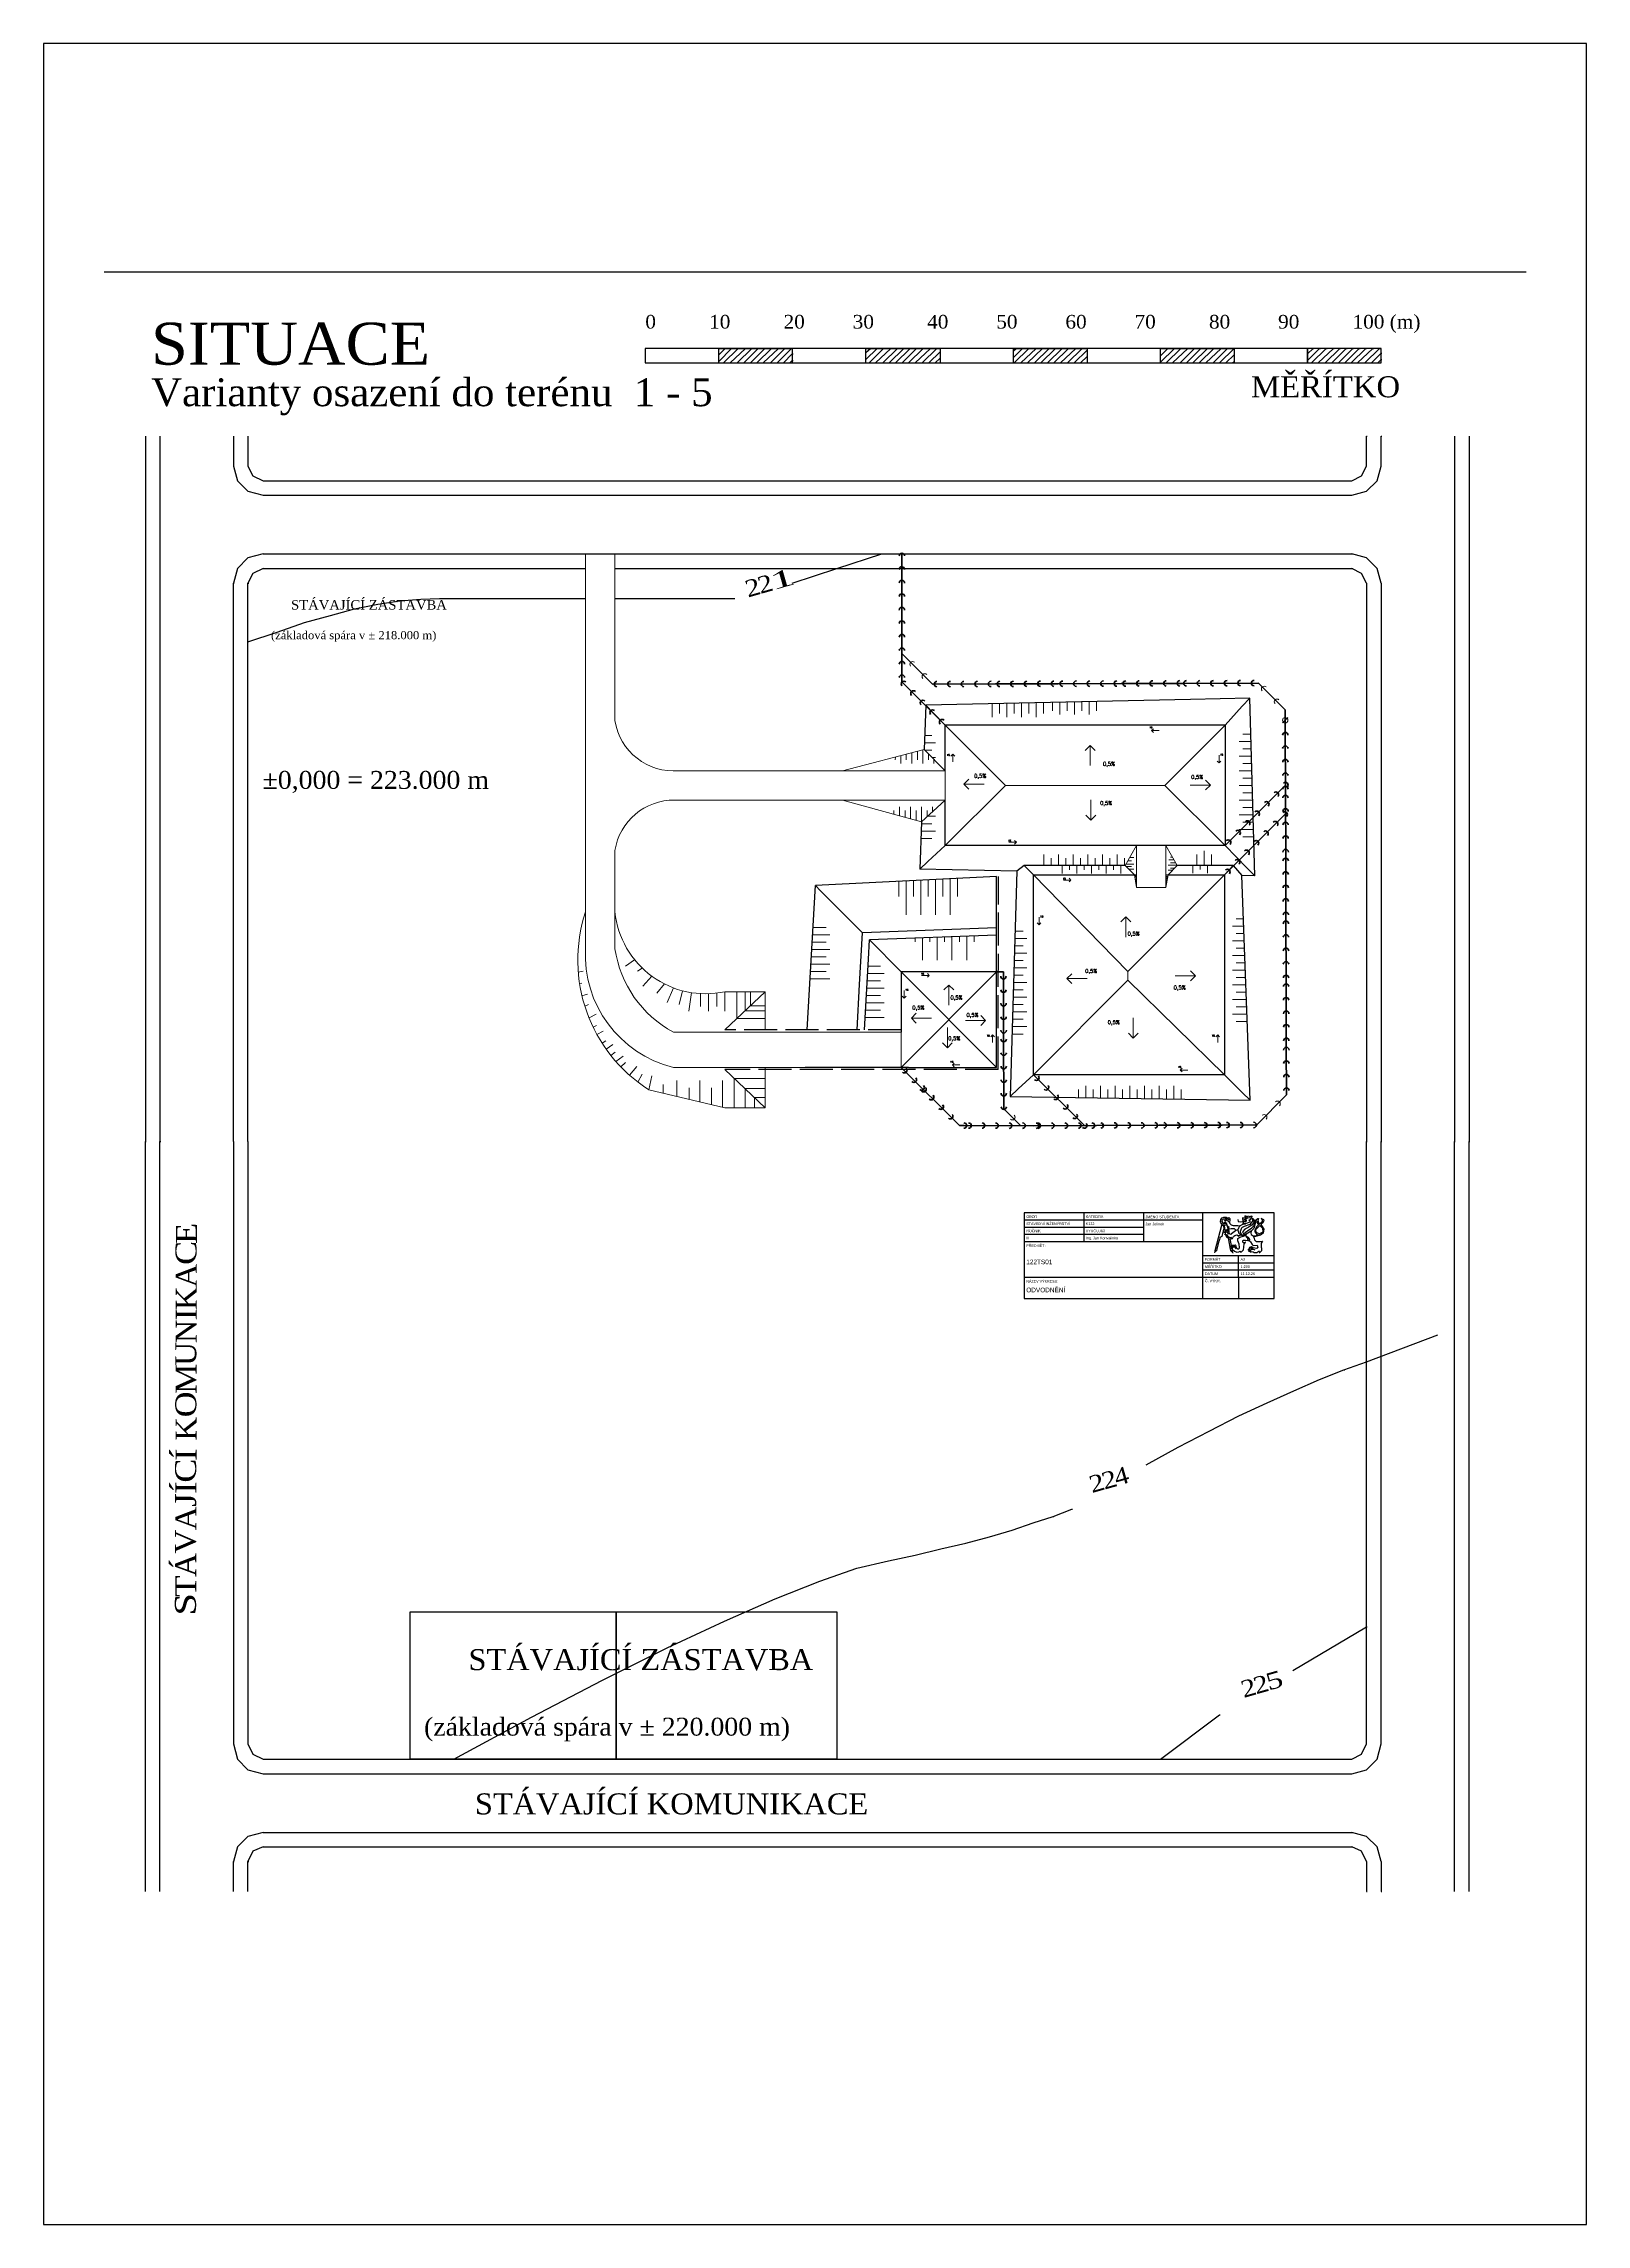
# Model space of a CAD drawing. Header units: millimetres. Extents: x -3518363 to 3223740, y -1530229 to 774657.
# Drawn here: x -2658040 to -2448040, y 48571 to 345571 of the extents above; entities that cross this region are included whole.
import ezdxf

# ---------------------------------------------------------------- set-up
doc = ezdxf.new("R2010")
doc.units = ezdxf.units.MM
doc.header["$LTSCALE"] = 15
doc.header["$MEASUREMENT"] = 0
doc.linetypes.add('ACAD_ISO02W100', pattern=[15, 12, -3])
doc.layers.get('0').update_dxf_attribs({"linetype": 'CONTINUOUS'})
for name, color, linetype, lineweight in [('cesty', 7, 'CONTINUOUS', 15), ('ODVODNENÍ', 7, 'CONTINUOUS', 35), ('pažení', 220, 'ACAD_ISO02W100', 30), ('texty', 255, 'CONTINUOUS', 15)]:
    doc.layers.add(name, color=color, linetype=linetype, lineweight=lineweight)
for name, color, linetype in [('HRANICE ZEMINY', 200, 'CONTINUOUS'), ('objekt 1', 40, 'CONTINUOUS'), ('objekt 2', 70, 'CONTINUOUS'), ('objekt 3', 150, 'CONTINUOUS'), ('RAMECEK', 7, 'CONTINUOUS')]:
    doc.layers.add(name, color=color, linetype=linetype)
doc.layers.add('svahovaní', color=7, linetype='CONTINUOUS', lineweight=15, true_color=0xe3331c)
doc.styles.add('ROMAN', font='roman')
doc.styles.add('romans', font='romans.shx')
doc.styles.add('TIMESNEWROMAN', font='times.ttf')

# ---------------------------------------------------------------- blocks, each defined once
blk = doc.blocks.new('*U7')
at = {"layer": 'ODVODNENÍ', "linetype": 'Continuous', "ltscale": 0.2}
blk.add_arc((593, 0), 368, 269.81549, 89.81549, dxfattribs=at)
blk = doc.blocks.new('*U8')
at = {"layer": 'ODVODNENÍ', "color": 0, "linetype": 'ByBlock', "lineweight": -2, "transparency": 16777216, "rotation": 270.1845111334615}
for p in [(-2527389, 219147), (-2527383, 217306), (-2527377, 215465), (-2527371, 213624), (-2527365, 211783)]:
    blk.add_blockref('*U7', p, dxfattribs=at)
blk = doc.blocks.new('*U9')
at = {"layer": 'ODVODNENÍ', "linetype": 'Continuous', "ltscale": 0.2}
blk.add_arc((593, 0), 368, 269.81549, 89.81549, dxfattribs=at)
blk = doc.blocks.new('*U10')
at = {"layer": 'ODVODNENÍ', "color": 0, "linetype": 'ByBlock', "lineweight": -2, "transparency": 16777216, "rotation": 270.1570427994578}
for p in [(-2527361, 210580), (-2527356, 208740), (-2527351, 206899), (-2527346, 205058), (-2527341, 203217), (-2527336, 201376)]:
    blk.add_blockref('*U9', p, dxfattribs=at)
blk = doc.blocks.new('*U11')
at = {"layer": 'ODVODNENÍ', "linetype": 'Continuous', "ltscale": 0.2}
blk.add_arc((593, 0), 368, 269.81549, 89.81549, dxfattribs=at)
blk = doc.blocks.new('*U12')
at = {"layer": 'ODVODNENÍ', "color": 0, "linetype": 'ByBlock', "lineweight": -2, "transparency": 16777216, "rotation": 315.0873345040972}
for p in [(-2523318, 205147), (-2522014, 203847), (-2520710, 202547), (-2519407, 201248), (-2518103, 199948), (-2516800, 198648)]:
    blk.add_blockref('*U11', p, dxfattribs=at)
blk = doc.blocks.new('*U13')
at = {"layer": 'ODVODNENÍ', "linetype": 'Continuous', "ltscale": 0.2}
blk.add_arc((593, 0), 368, 269.81549, 89.81549, dxfattribs=at)
blk = doc.blocks.new('*U14')
at = {"layer": 'ODVODNENÍ', "color": 0, "linetype": 'ByBlock', "lineweight": -2, "transparency": 16777216, "rotation": 270.1845111334615}
for p in [(-522223, 1007013), (-522217, 1005172), (-522211, 1003331), (-522205, 1001491), (-522199, 999650)]:
    blk.add_blockref('*U13', p, dxfattribs=at)
blk = doc.blocks.new('*U15')
at = {"layer": 'ODVODNENÍ', "linetype": 'Continuous', "ltscale": 0.2}
blk.add_arc((593, 0), 368, 269.81549, 89.81549, dxfattribs=at)
blk = doc.blocks.new('*U16')
at = {"layer": 'ODVODNENÍ', "color": 0, "linetype": 'ByBlock', "lineweight": -2, "transparency": 16777216, "rotation": 270.1845111334614}
blk.add_blockref('*U15', (-522205, 1001381), dxfattribs=at)
blk = doc.blocks.new('*U17')
at = {"layer": 'ODVODNENÍ', "linetype": 'Continuous', "ltscale": 0.2}
blk.add_arc((593, 0), 368, 269.81549, 89.81549, dxfattribs=at)
blk = doc.blocks.new('*U18')
at = {"layer": 'ODVODNENÍ', "color": 0, "linetype": 'ByBlock', "lineweight": -2, "transparency": 16777216, "rotation": 269.8324127750998}
for p in [(-522228, 1005172), (-522223, 1007013), (-522239, 1001491), (-522234, 1003331), (-522244, 999650), (-522250, 997809)]:
    blk.add_blockref('*U17', p, dxfattribs=at)
blk = doc.blocks.new('*U19')
at = {"layer": 'ODVODNENÍ', "linetype": 'Continuous', "ltscale": 0.2}
blk.add_arc((593, 0), 368, 269.81549, 89.81549, dxfattribs=at)
blk = doc.blocks.new('*U20')
at = {"layer": 'ODVODNENÍ', "color": 0, "linetype": 'ByBlock', "lineweight": -2, "transparency": 16777216, "rotation": 270.1845111334615}
for p in [(-522223, 1007013), (-522217, 1005172), (-522211, 1003331), (-522205, 1001491), (-522199, 999650)]:
    blk.add_blockref('*U19', p, dxfattribs=at)
blk = doc.blocks.new('*U21')
at = {"layer": 'ODVODNENÍ', "linetype": 'Continuous', "ltscale": 0.2}
blk.add_arc((593, 0), 368, 269.81549, 89.81549, dxfattribs=at)
blk = doc.blocks.new('*U22')
at = {"layer": 'ODVODNENÍ', "color": 0, "linetype": 'ByBlock', "lineweight": -2, "transparency": 16777216, "rotation": 270.1845111334615}
for p in [(-522223, 1007013), (-522217, 1005172), (-522211, 1003331), (-522205, 1001491), (-522199, 999650)]:
    blk.add_blockref('*U21', p, dxfattribs=at)
blk = doc.blocks.new('*U23')
at = {"layer": 'ODVODNENÍ', "linetype": 'Continuous', "ltscale": 0.2}
blk.add_arc((593, 0), 368, 269.81549, 89.81549, dxfattribs=at)
blk = doc.blocks.new('*U24')
at = {"layer": 'ODVODNENÍ', "color": 0, "linetype": 'ByBlock', "lineweight": -2, "transparency": 16777216, "rotation": 270.1845111334615}
for p in [(-522223, 1007013), (-522217, 1005172), (-522211, 1003331)]:
    blk.add_blockref('*U23', p, dxfattribs=at)
blk = doc.blocks.new('*U25')
at = {"layer": 'ODVODNENÍ', "linetype": 'Continuous', "ltscale": 0.2}
blk.add_arc((593, 0), 368, 269.81549, 89.81549, dxfattribs=at)
blk = doc.blocks.new('*U26')
at = {"layer": 'ODVODNENÍ', "color": 0, "linetype": 'ByBlock', "lineweight": -2, "transparency": 16777216, "rotation": 270.1845111334611}
for p in [(-522228, 1008550), (-522222, 1006709), (-522216, 1004868), (-522210, 1003027), (-522204, 1001186), (-522198, 999345)]:
    blk.add_blockref('*U25', p, dxfattribs=at)
blk = doc.blocks.new('*U27')
at = {"layer": 'ODVODNENÍ', "linetype": 'Continuous', "ltscale": 0.2}
blk.add_arc((593, 0), 368, 269.81549, 89.81549, dxfattribs=at)
blk = doc.blocks.new('*U28')
at = {"layer": 'ODVODNENÍ', "color": 0, "linetype": 'ByBlock', "lineweight": -2, "transparency": 16777216, "rotation": 270.1845111334615}
for p in [(-522223, 1007013), (-522217, 1005172), (-522211, 1003331), (-522205, 1001491), (-522199, 999650)]:
    blk.add_blockref('*U27', p, dxfattribs=at)
blk = doc.blocks.new('*U29')
at = {"layer": 'ODVODNENÍ', "linetype": 'Continuous', "ltscale": 0.2}
blk.add_arc((593, 0), 368, 269.81549, 89.81549, dxfattribs=at)
blk = doc.blocks.new('*U30')
at = {"layer": 'ODVODNENÍ', "color": 0, "linetype": 'ByBlock', "lineweight": -2, "transparency": 16777216, "rotation": 270.1845111334615}
for p in [(-522223, 1007013), (-522217, 1005172), (-522211, 1003331), (-522205, 1001491), (-522199, 999650)]:
    blk.add_blockref('*U29', p, dxfattribs=at)
blk = doc.blocks.new('*U31')
at = {"layer": 'ODVODNENÍ', "linetype": 'Continuous', "ltscale": 0.2}
blk.add_arc((593, 0), 368, 269.81549, 89.81549, dxfattribs=at)
blk = doc.blocks.new('*U32')
at = {"layer": 'ODVODNENÍ', "color": 0, "linetype": 'ByBlock', "lineweight": -2, "transparency": 16777216, "rotation": 270.1845111334615}
for p in [(-522223, 1007013), (-522217, 1005172), (-522211, 1003331), (-522205, 1001491), (-522199, 999650)]:
    blk.add_blockref('*U31', p, dxfattribs=at)
blk = doc.blocks.new('*U33')
at = {"layer": 'ODVODNENÍ', "linetype": 'Continuous', "ltscale": 0.2}
blk.add_arc((593, 0), 368, 269.81549, 89.81549, dxfattribs=at)
blk = doc.blocks.new('*U34')
at = {"layer": 'ODVODNENÍ', "color": 0, "linetype": 'ByBlock', "lineweight": -2, "transparency": 16777216, "rotation": 270.1845111334615}
for p in [(-522223, 1007013), (-522217, 1005172), (-522211, 1003331), (-522205, 1001491), (-522199, 999650)]:
    blk.add_blockref('*U33', p, dxfattribs=at)
blk = doc.blocks.new('*U35')
at = {"layer": 'ODVODNENÍ', "linetype": 'Continuous', "ltscale": 0.2}
blk.add_arc((593, 0), 368, 269.81549, 89.81549, dxfattribs=at)
blk = doc.blocks.new('*U36')
at = {"layer": 'ODVODNENÍ', "color": 0, "linetype": 'ByBlock', "lineweight": -2, "transparency": 16777216, "rotation": 270.1845111334601}
for p in [(-522217, 1005236), (-522211, 1003395), (-522205, 1001554), (-522199, 999713)]:
    blk.add_blockref('*U35', p, dxfattribs=at)
blk = doc.blocks.new('*U37')
at = {"layer": 'ODVODNENÍ', "linetype": 'Continuous', "ltscale": 0.2}
blk.add_arc((593, 0), 368, 269.81549, 89.81549, dxfattribs=at)
blk = doc.blocks.new('*U38')
at = {"layer": 'ODVODNENÍ', "color": 0, "linetype": 'ByBlock', "lineweight": -2, "transparency": 16777216, "rotation": 270.1845111334615}
for p in [(-522223, 1007013), (-522217, 1005172), (-522211, 1003331), (-522205, 1001491), (-522199, 999650)]:
    blk.add_blockref('*U37', p, dxfattribs=at)
blk = doc.blocks.new('*U39')
at = {"layer": 'ODVODNENÍ', "linetype": 'Continuous', "ltscale": 0.2}
blk.add_arc((593, 0), 368, 269.81549, 89.81549, dxfattribs=at)
blk = doc.blocks.new('*U40')
at = {"layer": 'ODVODNENÍ', "color": 0, "linetype": 'ByBlock', "lineweight": -2, "transparency": 16777216, "rotation": 270.1845111334615}
for p in [(-522223, 1007013), (-522217, 1005172), (-522211, 1003331), (-522205, 1001491), (-522199, 999650)]:
    blk.add_blockref('*U39', p, dxfattribs=at)
blk = doc.blocks.new('*U41')
at = {"layer": 'ODVODNENÍ', "linetype": 'Continuous', "ltscale": 0.2}
blk.add_arc((593, 0), 368, 269.81549, 89.81549, dxfattribs=at)
blk = doc.blocks.new('*U42')
at = {"layer": 'ODVODNENÍ', "color": 0, "linetype": 'ByBlock', "lineweight": -2, "transparency": 16777216, "rotation": 270.1845111334615}
for p in [(-522223, 1007013), (-522217, 1005172), (-522211, 1003331), (-522205, 1001491), (-522199, 999650)]:
    blk.add_blockref('*U41', p, dxfattribs=at)
blk = doc.blocks.new('*U43')
at = {"layer": 'ODVODNENÍ', "linetype": 'Continuous', "ltscale": 0.2}
blk.add_arc((593, 0), 368, 269.81549, 89.81549, dxfattribs=at)
blk = doc.blocks.new('*U44')
at = {"layer": 'ODVODNENÍ', "color": 0, "linetype": 'ByBlock', "lineweight": -2, "transparency": 16777216, "rotation": 270.1845111334615}
for p in [(-522223, 1007013), (-522217, 1005172), (-522211, 1003331), (-522205, 1001491), (-522199, 999650)]:
    blk.add_blockref('*U43', p, dxfattribs=at)
blk = doc.blocks.new('*U45')
at = {"layer": 'ODVODNENÍ', "linetype": 'Continuous', "ltscale": 0.2}
blk.add_arc((593, 0), 368, 269.81549, 89.81549, dxfattribs=at)
blk = doc.blocks.new('*U46')
at = {"layer": 'ODVODNENÍ', "color": 0, "linetype": 'ByBlock', "lineweight": -2, "transparency": 16777216, "rotation": 270.1845111334615}
for p in [(-522223, 1007013), (-522217, 1005172), (-522211, 1003331), (-522205, 1001491), (-522199, 999650)]:
    blk.add_blockref('*U45', p, dxfattribs=at)
blk = doc.blocks.new('*U47')
at = {"layer": 'ODVODNENÍ', "linetype": 'Continuous', "ltscale": 0.2}
blk.add_arc((593, 0), 368, 269.81549, 89.81549, dxfattribs=at)
blk = doc.blocks.new('*U48')
at = {"layer": 'ODVODNENÍ', "color": 0, "linetype": 'ByBlock', "lineweight": -2, "transparency": 16777216, "rotation": 270.1845111334607}
for p in [(-529699, 1021147), (-529693, 1019306), (-529687, 1017465)]:
    blk.add_blockref('*U47', p, dxfattribs=at)
blk = doc.blocks.new('*U49')
at = {"layer": 'ODVODNENÍ', "linetype": 'Continuous', "ltscale": 0.2}
blk.add_arc((593, 0), 368, 269.81549, 89.81549, dxfattribs=at)
blk = doc.blocks.new('*U50')
at = {"layer": 'ODVODNENÍ', "color": 0, "linetype": 'ByBlock', "lineweight": -2, "transparency": 16777216, "rotation": 315.0726321089278}
for p in [(-472169, 1047557), (-470865, 1046257), (-469562, 1044957), (-468259, 1043657), (-466956, 1042357), (-465652, 1041057), (-464349, 1039756)]:
    blk.add_blockref('*U49', p, dxfattribs=at)
blk = doc.blocks.new('*U51')
at = {"layer": 'ODVODNENÍ', "linetype": 'Continuous', "ltscale": 0.2}
blk.add_arc((593, 0), 368, 269.81549, 89.81549, dxfattribs=at)
blk = doc.blocks.new('*U52')
at = {"layer": 'ODVODNENÍ', "color": 0, "linetype": 'ByBlock', "lineweight": -2, "transparency": 16777216, "rotation": 270.0736255085151}
for p in [(-472169, 1047557), (-472166, 1045716), (-472164, 1043875), (-472162, 1042034), (-472159, 1040193), (-472157, 1038352), (-472155, 1036512)]:
    blk.add_blockref('*U51', p, dxfattribs=at)
blk = doc.blocks.new('*U53')
at = {"layer": 'ODVODNENÍ', "linetype": 'Continuous', "ltscale": 0.2}
blk.add_arc((593, 0), 368, 269.81549, 89.81549, dxfattribs=at)
blk = doc.blocks.new('*U54')
at = {"layer": 'ODVODNENÍ', "color": 0, "linetype": 'ByBlock', "lineweight": -2, "transparency": 16777216, "rotation": 315}
for p in [(-530199, 1076907), (-528897, 1075605), (-527595, 1074303), (-526294, 1073002), (-524992, 1071700)]:
    blk.add_blockref('*U53', p, dxfattribs=at)
blk = doc.blocks.new('*U55')
at = {"layer": 'ODVODNENÍ', "linetype": 'Continuous', "ltscale": 0.2}
blk.add_arc((593, 0), 368, 269.81549, 89.81549, dxfattribs=at)
blk = doc.blocks.new('*U56')
at = {"layer": 'ODVODNENÍ', "color": 0, "linetype": 'ByBlock', "lineweight": -2, "transparency": 16777216, "rotation": 270.0487865608104}
for p in [(-530199, 1076907), (-530197, 1075066), (-530196, 1073225), (-530194, 1071384), (-530193, 1069543), (-530191, 1067702), (-530189, 1065862), (-530188, 1064021), (-530186, 1062180), (-530185, 1060339)]:
    blk.add_blockref('*U55', p, dxfattribs=at)
blk = doc.blocks.new('*U57')
at = {"layer": 'ODVODNENÍ', "linetype": 'Continuous', "ltscale": 0.2}
blk.add_arc((593, 0), 368, 269.81549, 89.81549, dxfattribs=at)
blk = doc.blocks.new('*U58')
at = {"layer": 'ODVODNENÍ', "color": 0, "linetype": 'ByBlock', "lineweight": -2, "transparency": 16777216, "rotation": 270.1845111334607}
for p in [(-529699, 1021147), (-529693, 1019306), (-529687, 1017465)]:
    blk.add_blockref('*U57', p, dxfattribs=at)
blk = doc.blocks.new('*U59')
at = {"layer": 'ODVODNENÍ', "linetype": 'Continuous', "ltscale": 0.2}
blk.add_arc((593, 0), 368, 269.81549, 89.81549, dxfattribs=at)
blk = doc.blocks.new('*U60')
at = {"layer": 'ODVODNENÍ', "color": 0, "linetype": 'ByBlock', "lineweight": -2, "transparency": 16777216, "rotation": 270.1845111334607}
for p in [(-529699, 1021147), (-529693, 1019306), (-529687, 1017465)]:
    blk.add_blockref('*U59', p, dxfattribs=at)

msp = doc.modelspace()

# ---------------------------------------------------------------- linework, layer by layer
for p, q in [((-2649822.375, 314490.175), (-2456236.811, 314490.175)), ((-2628141.408, 276066.256), (-2479846.69, 276066.256)), ((-2628141.408, 274085.909), (-2584267.809, 274085.909)), ((-2580267.809, 274085.909), (-2505267.809, 274085.909)), ((-2505267.809, 274085.909), (-2479846.69, 274085.909)), ((-2566133.329, 270022.344), (-2563947.227, 270022.344)), ((-2628141.408, 101924.128), (-2479846.69, 101924.128)), ((-2628141.408, 99969.499), (-2479846.69, 99969.499))]:
    msp.add_line(p, q)
at = {"elevation": 0}
msp.add_lwpolyline([(-2658040, 345571.207), (-2658040, 48571.207), (-2448040, 48571.207), (-2448040, 345571.207)], close=True, dxfattribs=at)
for points in [[(-2576137.956, 302093.717), (-2566133.329, 302093.717), (-2566133.329, 304048.346), (-2556128.709, 304048.346), (-2556128.709, 302093.717), (-2546124.09, 302093.717), (-2546124.09, 304048.346), (-2536016.599, 304048.346), (-2536016.599, 302093.717), (-2526011.966, 302093.717), (-2526011.966, 304048.346), (-2516007.359, 304048.346), (-2516007.359, 302093.717), (-2506002.726, 302093.717), (-2506002.726, 304048.346), (-2495998.106, 304048.346), (-2495998.106, 302093.717), (-2485993.487, 302093.717), (-2485993.487, 304048.346), (-2576137.956, 304048.346), (-2576137.956, 302093.717), (-2485890.616, 302093.717)], [(-2566133.329, 303173.889), (-2565258.886, 304048.346), (-2565156.015, 304048.346)], [(-2566133.329, 302299.459), (-2564384.455, 304048.346), (-2564281.584, 304048.346)], [(-2565490.359, 302093.717), (-2563510.012, 304048.346), (-2563381.41, 304048.346)], [(-2564590.197, 302093.717), (-2562506.979, 304048.346), (-2562404.108, 304048.346)], [(-2563612.896, 302093.717), (-2561632.536, 304048.346), (-2561529.664, 304048.346)], [(-2562738.439, 302093.717), (-2560758.092, 304048.346), (-2560629.503, 304048.346)], [(-2561838.291, 302093.717), (-2559883.662, 304048.346), (-2559755.073, 304048.346)], [(-2560963.847, 302093.717), (-2558983.5, 304048.346), (-2558880.616, 304048.346)], [(-2560089.404, 302093.717), (-2558006.185, 304048.346), (-2557903.314, 304048.346)], [(-2559112.102, 302093.717), (-2557131.742, 304048.346), (-2557003.153, 304048.346)], [(-2558211.928, 302093.717), (-2556231.581, 304048.346), (-2556128.709, 304048.346)], [(-2557337.497, 302093.717), (-2556128.709, 303302.504), (-2556025.838, 303302.504)], [(-2546124.09, 303508.247), (-2545481.119, 304048.346), (-2545352.517, 304048.346)], [(-2546124.09, 302530.919), (-2544580.958, 304048.346), (-2544478.087, 304048.346)], [(-2545686.874, 302093.717), (-2543706.527, 304048.346), (-2543603.643, 304048.346)], [(-2544812.431, 302093.717), (-2542729.2, 304048.346), (-2542600.611, 304048.346)], [(-2543809.398, 302093.717), (-2541829.051, 304048.346), (-2541726.18, 304048.346)], [(-2542934.955, 302093.717), (-2540954.608, 304048.346), (-2540851.723, 304048.346)], [(-2542060.511, 302093.717), (-2540080.164, 304048.346), (-2539977.293, 304048.346)], [(-2541186.081, 302093.717), (-2539205.734, 304048.346), (-2539102.849, 304048.346)], [(-2540311.637, 302093.717), (-2538331.277, 304048.346), (-2538202.688, 304048.346)], [(-2539411.476, 302093.717), (-2537328.258, 304048.346), (-2537225.386, 304048.346)], [(-2538434.161, 302093.717), (-2536453.814, 304048.346), (-2536350.93, 304048.346)], [(-2537559.718, 302093.717), (-2536016.599, 303611.118), (-2535913.715, 303611.118)], [(-2526011.966, 303739.707), (-2525677.635, 304048.346), (-2525574.751, 304048.346)], [(-2526011.966, 302839.558), (-2524803.178, 304048.346), (-2524700.307, 304048.346)], [(-2525909.095, 302093.717), (-2523928.748, 304048.346), (-2523800.159, 304048.346)], [(-2525008.946, 302093.717), (-2522925.715, 304048.346), (-2522822.831, 304048.346)], [(-2524134.49, 302093.717), (-2522051.272, 304048.346), (-2521948.401, 304048.346)], [(-2523157.188, 302093.717), (-2521176.841, 304048.346), (-2521073.957, 304048.346)], [(-2522282.745, 302093.717), (-2520302.384, 304048.346), (-2520173.796, 304048.346)], [(-2521382.583, 302093.717), (-2519402.236, 304048.346), (-2519299.365, 304048.346)], [(-2520508.153, 302093.717), (-2518527.793, 304048.346), (-2518424.921, 304048.346)], [(-2519633.696, 302093.717), (-2517550.478, 304048.346), (-2517421.889, 304048.346)], [(-2518656.395, 302093.717), (-2516676.047, 304048.346), (-2516547.445, 304048.346)], [(-2517756.22, 302093.717), (-2516007.359, 303842.604), (-2515904.475, 303842.604)], [(-2516881.79, 302093.717), (-2516007.359, 302968.147), (-2515904.475, 302968.147)], [(-2506002.726, 303945.475), (-2505899.855, 304048.346), (-2505771.266, 304048.346)], [(-2506002.726, 303071.018), (-2504999.694, 304048.346), (-2504896.81, 304048.346)], [(-2506002.726, 302196.588), (-2504125.25, 304048.346), (-2504022.379, 304048.346)], [(-2505231.167, 302093.717), (-2503250.82, 304048.346), (-2503147.949, 304048.346)], [(-2504356.723, 302093.717), (-2502273.492, 304048.346), (-2502144.903, 304048.346)], [(-2503353.691, 302093.717), (-2501373.344, 304048.346), (-2501270.473, 304048.346)], [(-2502479.247, 302093.717), (-2500498.9, 304048.346), (-2500396.016, 304048.346)], [(-2501604.804, 302093.717), (-2499624.457, 304048.346), (-2499521.585, 304048.346)], [(-2500730.373, 302093.717), (-2498750.026, 304048.346), (-2498647.155, 304048.346)], [(-2499855.93, 302093.717), (-2497746.98, 304048.346), (-2497644.109, 304048.346)], [(-2498852.897, 302093.717), (-2496872.55, 304048.346), (-2496769.679, 304048.346)], [(-2497978.454, 302093.717), (-2495998.106, 304048.346), (-2495895.222, 304048.346)], [(-2497104.01, 302093.717), (-2495998.106, 303173.889), (-2495895.222, 303173.889)], [(-2485993.487, 302093.717), (-2475988.867, 302093.717), (-2475988.867, 304048.346), (-2485993.487, 304048.346), (-2485993.487, 302093.717), (-2485890.616, 302093.717)], [(-2485993.487, 303302.504), (-2485221.927, 304048.346), (-2485119.043, 304048.346)], [(-2485993.487, 302402.33), (-2484347.484, 304048.346), (-2484244.599, 304048.346)], [(-2485453.387, 302093.717), (-2483473.04, 304048.346), (-2483344.451, 304048.346)], [(-2484553.239, 302093.717), (-2482470.008, 304048.346), (-2482367.123, 304048.346)], [(-2483575.911, 302093.717), (-2481595.564, 304048.346), (-2481492.693, 304048.346)], [(-2482701.481, 302093.717), (-2480721.134, 304048.346), (-2480592.532, 304048.346)], [(-2481801.319, 302093.717), (-2479846.69, 304048.346), (-2479718.088, 304048.346)], [(-2480926.876, 302093.717), (-2478946.529, 304048.346), (-2478843.658, 304048.346)], [(-2480052.445, 302093.717), (-2478072.098, 304048.346), (-2477969.214, 304048.346)], [(-2479177.989, 302093.717), (-2477094.77, 304048.346), (-2476966.181, 304048.346)], [(-2478174.969, 302093.717), (-2476194.622, 304048.346), (-2476091.738, 304048.346)], [(-2477300.526, 302093.717), (-2475988.867, 303405.375), (-2475885.983, 303405.375)], [(-2556463.054, 302093.717), (-2556128.709, 302402.33), (-2556025.838, 302402.33)], [(-2536685.287, 302093.717), (-2536016.599, 302736.687), (-2535913.715, 302736.687)], [(-2496203.862, 302093.717), (-2495998.106, 302299.459), (-2495895.222, 302299.459)], [(-2476426.082, 302093.717), (-2475988.867, 302530.919), (-2475885.983, 302530.919)], [(-2644189.954, 292089.084), (-2644189.954, 196029.298), (-2644087.076, 196029.298)], [(-2642209.607, 292089.084), (-2642209.607, 196029.298), (-2642106.729, 196029.298)], [(-2632204.98, 292089.084), (-2632204.98, 288025.518), (-2631664.887, 286045.171), (-2630224.633, 284630.641), (-2628141.408, 284064.824), (-2479949.561, 284064.824), (-2477969.214, 284630.641), (-2476528.953, 286045.171), (-2475988.867, 288025.518), (-2475988.867, 292089.084), (-2475885.983, 292089.084)], [(-2630224.633, 292089.084), (-2630224.633, 288025.518), (-2629581.663, 286713.86), (-2628141.408, 286045.171), (-2479949.561, 286045.171), (-2478637.902, 286713.86), (-2477969.214, 288025.518), (-2477969.214, 292089.084), (-2477866.33, 292089.084)], [(-2465984.247, 292089.084), (-2465984.247, 196029.298), (-2465881.376, 196029.298)], [(-2464003.9, 292089.084), (-2464003.9, 196029.298), (-2463901.016, 196029.298)], [(-2628141.408, 276066.256), (-2630224.633, 275526.157), (-2631664.887, 274085.909), (-2632204.98, 272105.562), (-2632102.109, 272105.562)], [(-2628141.408, 274085.909), (-2629581.663, 273417.221), (-2630224.633, 272105.562), (-2630121.755, 272105.562)], [(-2556128.709, 272105.562), (-2550084.797, 274085.909), (-2543927.67, 276066.256)], [(-2475988.867, 272105.562), (-2476528.953, 274085.909), (-2477969.214, 275526.157), (-2479949.561, 276066.256), (-2479846.69, 276066.256)], [(-2477969.214, 272105.562), (-2478637.902, 273417.221), (-2479949.561, 274085.909), (-2479846.69, 274085.909)], [(-2632204.98, 196029.298), (-2632204.98, 272105.562), (-2632102.109, 272105.562)], [(-2630224.633, 196029.298), (-2630224.633, 272105.562), (-2630121.755, 272105.562)], [(-2477969.214, 272105.562), (-2477969.214, 196029.298), (-2477866.33, 196029.298)], [(-2475988.867, 272105.562), (-2475988.867, 196029.298), (-2475885.983, 196029.298)], [(-2630224.633, 264107.02), (-2626263.932, 265418.679), (-2622534.705, 266730.338), (-2619011.226, 267707.639), (-2615719.22, 268607.814), (-2612530.085, 269250.784), (-2609572.423, 269687.986), (-2606717.632, 269919.473), (-2604171.468, 270022.344), (-2584267.809, 270022.344)], [(-2580267.809, 270022.344), (-2566030.458, 270022.344)], [(-2644189.954, 93925.573), (-2644189.954, 196029.298), (-2644087.076, 196029.298)], [(-2642209.607, 93925.573), (-2642209.607, 196029.298), (-2642106.729, 196029.298)], [(-2632204.98, 196029.298), (-2632204.98, 114011.972), (-2631664.887, 111928.748), (-2630224.633, 110488.493), (-2628141.408, 109948.401), (-2479949.561, 109948.401), (-2477969.214, 110488.493), (-2476528.953, 111928.748), (-2475988.867, 114011.972), (-2475988.867, 196029.298), (-2475885.983, 196029.298)], [(-2630224.633, 196029.298), (-2630224.633, 114011.972), (-2629581.663, 112597.436), (-2628141.408, 111928.748), (-2479949.561, 111928.748), (-2478637.902, 112597.436), (-2477969.214, 114011.972), (-2477969.214, 196029.298), (-2477866.33, 196029.298)], [(-2465984.247, 93925.573), (-2465984.247, 196029.298), (-2465881.376, 196029.298)], [(-2464003.9, 93925.573), (-2464003.9, 196029.298), (-2463901.016, 196029.298)], [(-2481055.465, 164960.957), (-2477969.214, 166041.143), (-2468257.809, 169716.607)], [(-2507983.073, 151998.662), (-2503585.151, 154416.238), (-2499392.997, 156602.34), (-2495329.418, 158685.572), (-2491497.313, 160460.163), (-2487870.963, 162106.166), (-2484347.484, 163649.298), (-2481055.465, 164960.957), (-2480926.876, 164960.957)], [(-2520611.024, 144977.435), (-2518090.577, 145954.75), (-2517987.706, 145954.75)], [(-2602191.121, 111928.748), (-2591646.402, 117638.329), (-2581976.126, 122679.222), (-2573180.287, 127077.132), (-2565361.77, 130703.482), (-2558443.414, 133764.028), (-2552399.475, 136181.603), (-2547332.864, 137956.195), (-2543037.839, 138933.51), (-2539411.476, 139705.069), (-2535913.715, 140579.513), (-2532493.107, 141351.085), (-2529303.972, 142225.516), (-2526217.721, 143099.959), (-2523362.93, 144102.992), (-2520611.024, 144977.435), (-2520508.153, 144977.435)], [(-2608132.169, 111928.748), (-2608132.169, 132015.141), (-2550084.797, 132015.141), (-2550084.797, 111928.748), (-2580098.65, 111928.748), (-2580098.65, 132015.141), (-2580098.65, 111928.748), (-2608132.169, 111928.748), (-2608029.291, 111928.748)], [(-2487973.834, 123990.881), (-2477969.214, 129931.922), (-2477866.33, 129931.922)], [(-2506002.726, 111928.748), (-2497978.454, 117972.673), (-2497875.582, 117972.673)], [(-2628141.408, 101924.128), (-2630224.633, 101384.035), (-2631664.887, 99969.499), (-2632204.98, 97989.145), (-2632102.109, 97989.145)], [(-2475988.867, 97989.145), (-2476528.953, 99969.499), (-2477969.214, 101384.035), (-2479949.561, 101924.128), (-2479846.69, 101924.128)], [(-2628141.408, 99969.499), (-2629581.663, 99403.681), (-2630224.633, 97989.145), (-2630121.755, 97989.145)], [(-2477969.214, 97989.145), (-2478637.902, 99403.681), (-2479949.561, 99969.499), (-2479846.69, 99969.499)], [(-2632204.98, 93925.573), (-2632204.98, 97989.145), (-2632102.109, 97989.145)], [(-2630224.633, 93925.573), (-2630224.633, 97989.145), (-2630121.755, 97989.145)], [(-2477969.214, 97989.145), (-2477969.214, 93925.573), (-2477866.33, 93925.573)], [(-2475988.867, 97989.145), (-2475988.867, 93925.573), (-2475885.983, 93925.573)]]:
    msp.add_lwpolyline(points, dxfattribs=at)
at = {"layer": 'cesty', "linetype": 'ByBlock', "extrusion": (1.93959e-16, -3.39308e-16, -1)}
for p, q in [((-2584267.809, 227306.607), (-2584267.809, 276066.256)), ((-2580267.809, 253385.277), (-2580267.809, 276066.256)), ((-2549317.809, 246546.607), (-2571549.442, 246546.607)), ((-2538186.968, 249415.767), (-2549317.809, 246546.607)), ((-2535317.809, 246546.607), (-2549317.809, 246546.607)), ((-2535317.809, 246546.607), (-2538186.968, 249415.767)), ((-2535317.809, 246546.607), (-2535317.809, 242546.607)), ((-2549317.809, 242546.607), (-2572157.809, 242546.607)), ((-2549317.809, 242546.607), (-2535317.809, 242546.607)), ((-2538537.741, 239582.13), (-2549317.809, 242546.607)), ((-2535317.809, 242546.607), (-2538537.741, 239582.13)), ((-2580267.809, 227306.607), (-2580267.809, 235677.937)), ((-2510832.427, 233635.939), (-2509267.809, 236346.607)), ((-2507267.809, 236346.607), (-2509267.809, 236346.607)), ((-2509267.809, 236346.607), (-2509267.809, 230646.607)), ((-2505267.809, 236346.607), (-2507267.809, 236346.607)), ((-2505267.809, 230646.607), (-2505267.809, 236346.607)), ((-2503747.918, 233635.939), (-2505267.809, 236346.607)), ((-2509557.809, 232346.607), (-2510832.427, 233635.939)), ((-2509557.809, 232346.607), (-2509267.809, 230646.607)), ((-2509557.809, 232346.607), (-2509267.809, 232346.607)), ((-2504977.809, 232346.607), (-2505267.809, 230646.607)), ((-2504977.809, 232346.607), (-2505267.809, 232346.607)), ((-2504977.809, 232346.607), (-2503747.918, 233635.939)), ((-2509267.809, 230646.607), (-2505267.809, 230646.607)), ((-2584267.809, 222306.607), (-2584267.809, 227306.607)), ((-2580267.809, 222306.607), (-2580267.809, 227306.607)), ((-2565317.809, 216446.607), (-2559817.809, 216446.607)), ((-2559817.809, 216446.607), (-2565317.809, 211236.607)), ((-2559817.809, 216446.607), (-2559817.809, 211236.607)), ((-2541317.809, 210946.607), (-2572317.809, 210946.607)), ((-2541317.809, 206146.607), (-2541317.809, 210946.607)), ((-2551887.809, 206146.607), (-2572317.809, 206146.607)), ((-2559817.809, 200646.607), (-2565317.809, 205846.607)), ((-2559817.809, 200646.607), (-2559817.809, 206146.607)), ((-2565317.809, 200646.607), (-2575639.016, 203094.5)), ((-2565317.809, 200646.607), (-2559817.809, 200646.607))]:
    msp.add_line(p, q, dxfattribs=at)
at = {"layer": 'cesty', "linetype": 'ByBlock', "lineweight": 20, "ltscale": 5}
for p, q in [((-2537049.906, 258337.122), (-2541207.184, 262494.4)), ((-2535317.809, 252746.607), (-2541203.896, 258632.694)), ((-2492682.49, 258480), (-2489034.599, 254832.109)), ((-2489393.254, 253058.644), (-2488666.862, 253785.036)), ((-2492961.834, 198295.967), (-2488865.724, 202392.077))]:
    msp.add_line(p, q, dxfattribs=at)
msp.add_circle((-2489030.058, 253421.84), 368.169, dxfattribs=at)
for centre, start, end in [((-2539766.392, 261053.608), 45, 225), ((-2538091.392, 259378.608), 45, 225), ((-2491897.613, 257695.123), 45, 225), ((-2490146.245, 255943.755), 45, 225), ((-2526174.558, 199360.188), 225, 45), ((-2491897.613, 199360.188), 315, 135), ((-2490078.901, 201178.901), 315, 135)]:
    msp.add_arc(centre, 368.169, start, end, dxfattribs=at)
at = {"layer": 'cesty', "linetype": 'ByBlock', "extrusion": (1.93959e-16, -3.39308e-16, -1)}
for centre, radius, start, end in [((2572252.809, 254626.607), 8110.556, 265.02492317, 351.19621357), ((2572252.809, 234436.607), 8110.556, 8.80378643, 90.67112826), ((2564444.568, 220727.649), 20886.445, 302.40952398, 18.36002891), ((2567929.363, 228571.682), 12403.131, 257.84505831, 354.14585679), ((2568583.661, 221406.33), 15709.964, 283.75041491, 3.28520099), ((2564997.694, 224531.199), 15431.306, 298.31819504, 351.71130566)]:
    msp.add_arc(centre, radius, start, end, dxfattribs=at)
at = {"layer": 'HRANICE ZEMINY', "linetype": 'ByBlock', "lineweight": 20, "ltscale": 5}
for p, q in [((-2535317.809, 252746.607), (-2527117.809, 244546.607)), ((-2497217.809, 252746.607), (-2505417.809, 244546.607)), ((-2515573.994, 249990), (-2516243.994, 249320)), ((-2515573.994, 247240), (-2515573.994, 249990)), ((-2515573.994, 249990), (-2514903.994, 249320)), ((-2507235.182, 252020.048), (-2506983.657, 252271.572)), ((-2506202.806, 252020.048), (-2507235.182, 252020.048)), ((-2507235.182, 252020.048), (-2506983.657, 251768.524)), ((-2534278.994, 248796.188), (-2534530.518, 248544.664)), ((-2534278.994, 247763.812), (-2534278.994, 248796.188)), ((-2534278.994, 248796.188), (-2534027.469, 248544.664)), ((-2498043.97, 247616.46), (-2498295.494, 247867.984)), ((-2498043.97, 248648.836), (-2498043.97, 247616.46)), ((-2498043.97, 247616.46), (-2497792.446, 247867.984)), ((-2535317.809, 236346.607), (-2527117.809, 244546.607)), ((-2532758.994, 244705), (-2532088.994, 245375)), ((-2530008.994, 244705), (-2532758.994, 244705)), ((-2532758.994, 244705), (-2532088.994, 244035)), ((-2527117.809, 244546.607), (-2505417.809, 244546.607)), ((-2497217.809, 236346.607), (-2505417.809, 244546.607)), ((-2501968.994, 244595), (-2499218.994, 244595)), ((-2499218.994, 244595), (-2499888.994, 245265)), ((-2499218.994, 244595), (-2499888.994, 243925)), ((-2515503.994, 242570), (-2515503.994, 239820)), ((-2515503.994, 239820), (-2516173.994, 240490)), ((-2515503.994, 239820), (-2514833.994, 240490)), ((-2526661.37, 236810), (-2525628.994, 236810)), ((-2525628.994, 236810), (-2525880.518, 237061.524)), ((-2525628.994, 236810), (-2525880.518, 236558.476)), ((-2523317.809, 232346.607), (-2510457.972, 219206.445)), ((-2518198.994, 231650), (-2518450.518, 231901.524)), ((-2497317.809, 232346.607), (-2510457.972, 219206.445)), ((-2519231.37, 231650), (-2518198.994, 231650)), ((-2518198.994, 231650), (-2518450.518, 231398.476)), ((-2522543.97, 225566.46), (-2522795.494, 225817.984)), ((-2522543.97, 226598.836), (-2522543.97, 225566.46)), ((-2522543.97, 225566.46), (-2522292.446, 225817.984)), ((-2510723.994, 226630), (-2511393.994, 225960)), ((-2510723.994, 223880), (-2510723.994, 226630)), ((-2510723.994, 226630), (-2510053.994, 225960)), ((-2541317.809, 219146.607), (-2528317.809, 206146.607)), ((-2541317.809, 206146.607), (-2528317.809, 219146.607)), ((-2538521.37, 218680), (-2537488.994, 218680)), ((-2537488.994, 218680), (-2537740.518, 218931.524)), ((-2537488.994, 218680), (-2537740.518, 218428.476)), ((-2534813.994, 217360), (-2535483.994, 216690)), ((-2534813.994, 214610), (-2534813.994, 217360)), ((-2534813.994, 217360), (-2534143.994, 216690)), ((-2523317.809, 205146.607), (-2510457.972, 218006.445)), ((-2518738.994, 218235), (-2518068.994, 218905)), ((-2515988.994, 218235), (-2518738.994, 218235)), ((-2518738.994, 218235), (-2518068.994, 217565)), ((-2510457.972, 219206.445), (-2510457.972, 218006.445)), ((-2497317.809, 205146.607), (-2510457.972, 218006.445)), ((-2503998.994, 218605), (-2501248.994, 218605)), ((-2501248.994, 218605), (-2501918.994, 219275)), ((-2501248.994, 218605), (-2501918.994, 217935)), ((-2540903.97, 215586.46), (-2541155.494, 215837.984)), ((-2540903.97, 216618.836), (-2540903.97, 215586.46)), ((-2540903.97, 215586.46), (-2540652.446, 215837.984)), ((-2539917.809, 212855), (-2539247.809, 213525)), ((-2537167.809, 212855), (-2539917.809, 212855)), ((-2539917.809, 212855), (-2539247.809, 212185)), ((-2535023.994, 211570), (-2535023.994, 208820)), ((-2532568.994, 212535), (-2529818.994, 212535)), ((-2529818.994, 212535), (-2530488.994, 213205)), ((-2529818.994, 212535), (-2530488.994, 211865)), ((-2509713.994, 212890), (-2509713.994, 210140)), ((-2535023.994, 208820), (-2535693.994, 209490)), ((-2535023.994, 208820), (-2534353.994, 209490)), ((-2528868.994, 210556.236), (-2529120.518, 210304.711)), ((-2528868.994, 209523.86), (-2528868.994, 210556.236)), ((-2528868.994, 210556.236), (-2528617.469, 210304.711)), ((-2509713.994, 210140), (-2510383.994, 210810)), ((-2509713.994, 210140), (-2509043.994, 210810)), ((-2498218.994, 210556.236), (-2498470.518, 210304.711)), ((-2498218.994, 209523.86), (-2498218.994, 210556.236)), ((-2498218.994, 210556.236), (-2497967.469, 210304.711)), ((-2534335.182, 206480.048), (-2534083.657, 206731.572)), ((-2533302.806, 206480.048), (-2534335.182, 206480.048)), ((-2534335.182, 206480.048), (-2534083.657, 206228.524)), ((-2503315.182, 205770.048), (-2503063.657, 206021.572)), ((-2502282.806, 205770.048), (-2503315.182, 205770.048)), ((-2503315.182, 205770.048), (-2503063.657, 205518.524))]:
    msp.add_line(p, q, dxfattribs=at)
at = {"layer": 'objekt 1', "linetype": 'ByBlock', "extrusion": (1.93959e-16, -3.39308e-16, -1)}
for p, q in [((-2537971.539, 255455.17), (-2538186.968, 249415.767)), ((-2501935.613, 256263.328), (-2537971.539, 255455.17)), ((-2536918.808, 254386.64), (-2537971.539, 255455.17)), ((-2493866.62, 256444.287), (-2501935.613, 256263.328)), ((-2494898.329, 255355.445), (-2493866.62, 256444.287)), ((-2493156.667, 232237.143), (-2493866.62, 256444.287)), ((-2538537.741, 239582.13), (-2538767.358, 233144.97)), ((-2537676.751, 234174.813), (-2538767.358, 233144.97)), ((-2525548.812, 232881.87), (-2538767.358, 233144.97)), ((-2524581.016, 233635.939), (-2525548.812, 232881.87)), ((-2510832.427, 233635.939), (-2524581.016, 233635.939)), ((-2496134.021, 233635.939), (-2503747.918, 233635.939)), ((-2496134.021, 233635.939), (-2494943.398, 232272.706)), ((-2493156.667, 232237.143), (-2494943.398, 232272.706)), ((-2494222.65, 233292.453), (-2493156.667, 232237.143))]:
    msp.add_line(p, q, dxfattribs=at)
at = {"layer": 'objekt 1', "extrusion": (1.93959e-16, -3.39308e-16, -1)}
for p, q in [((-2535317.809, 252746.607), (-2536918.808, 254386.64)), ((-2497217.809, 252746.607), (-2535317.809, 252746.607)), ((-2535317.809, 246546.607), (-2535317.809, 252746.607)), ((-2497217.809, 252746.607), (-2494898.329, 255355.445)), ((-2497217.809, 252746.607), (-2497217.809, 236346.607)), ((-2535317.809, 236346.607), (-2535317.809, 242546.607)), ((-2535317.809, 236346.607), (-2537676.751, 234174.813)), ((-2509267.809, 236346.607), (-2535317.809, 236346.607)), ((-2497217.809, 236346.607), (-2509267.809, 236346.607)), ((-2497217.809, 236346.607), (-2494222.65, 233292.453))]:
    msp.add_line(p, q, dxfattribs=at)
at = {"layer": 'objekt 2', "linetype": 'ByBlock', "extrusion": (1.93959e-16, -3.39308e-16, -1)}
for p, q in [((-2525548.812, 232881.87), (-2526478.978, 202174.276)), ((-2524443.321, 233496.654), (-2524581.016, 233635.939)), ((-2493805.843, 201684.772), (-2494943.398, 232272.706)), ((-2525393.985, 203210.032), (-2526478.978, 202174.276)), ((-2526478.978, 202174.276), (-2493805.843, 201684.772)), ((-2494872.412, 202739.491), (-2493805.843, 201684.772))]:
    msp.add_line(p, q, dxfattribs=at)
at = {"layer": 'objekt 2', "extrusion": (1.93959e-16, -3.39308e-16, -1)}
for p, q in [((-2523317.809, 232346.607), (-2524443.321, 233496.654)), ((-2523317.809, 205146.607), (-2523317.809, 232346.607)), ((-2523317.809, 232346.607), (-2509557.809, 232346.607)), ((-2504977.809, 232346.607), (-2497317.809, 232346.607)), ((-2497317.809, 232346.607), (-2496134.021, 233635.939)), ((-2497317.809, 232346.607), (-2497317.809, 205146.607)), ((-2523317.809, 205146.607), (-2525393.985, 203210.032)), ((-2497317.809, 205146.607), (-2523317.809, 205146.607)), ((-2497317.809, 205146.607), (-2494872.412, 202739.491))]:
    msp.add_line(p, q, dxfattribs=at)
at = {"layer": 'objekt 3', "linetype": 'ByBlock', "extrusion": (1.93959e-16, -3.39308e-16, -1)}
for p, q in [((-2528317.809, 232126.607), (-2552989.573, 230916.214)), ((-2528317.809, 231126.607), (-2528317.809, 232126.607)), ((-2554100.48, 211236.607), (-2552989.573, 230916.214)), ((-2552285.19, 230206.393), (-2552989.573, 230916.214)), ((-2551228.617, 229141.662), (-2552285.19, 230206.393)), ((-2528317.809, 229626.607), (-2528317.809, 231126.607)), ((-2546967.013, 217450.917), (-2546571.97, 224449.059)), ((-2528317.809, 225146.607), (-2546571.97, 224449.059)), ((-2545773.213, 220884.065), (-2545625.794, 223495.577)), ((-2528317.809, 224146.607), (-2545625.794, 223495.577)), ((-2546317.809, 211236.607), (-2545773.213, 220884.065)), ((-2547317.809, 211236.607), (-2546967.013, 217450.917)), ((-2551887.809, 206146.607), (-2554387.809, 206146.607))]:
    msp.add_line(p, q, dxfattribs=at)
at = {"layer": 'objekt 3', "extrusion": (1.93959e-16, -3.39308e-16, -1)}
for p, q in [((-2546571.97, 224449.059), (-2551228.617, 229141.662)), ((-2528317.809, 218146.607), (-2528317.809, 229626.607)), ((-2541317.809, 219146.607), (-2545625.794, 223495.577)), ((-2528317.809, 219146.607), (-2541317.809, 219146.607)), ((-2541317.809, 219146.607), (-2541317.809, 210946.607)), ((-2528317.809, 206146.607), (-2528317.809, 218146.607)), ((-2540317.809, 206146.607), (-2551887.809, 206146.607)), ((-2540317.809, 206146.607), (-2528317.809, 206146.607))]:
    msp.add_line(p, q, dxfattribs=at)
at = {"layer": 'ODVODNENÍ', "linetype": 'Continuous', "ltscale": 0.2}
for p, q in [((-2541203.896, 258632.694), (-2541218.846, 276190.624)), ((-2519917.541, 258392.294), (-2528483.724, 258364.708)), ((-2511351.359, 258419.88), (-2519917.541, 258392.294)), ((-2502785.176, 258447.466), (-2511351.359, 258419.88)), ((-2492682.49, 258480), (-2502785.176, 258447.466)), ((-2535317.809, 252746.607), (-2540908.323, 258337.122)), ((-2528483.724, 258364.708), (-2537049.906, 258337.122)), ((-2489025.516, 252011.571), (-2489034.599, 254832.109)), ((-2488997.93, 243445.389), (-2489025.516, 252011.571)), ((-2497217.809, 236346.607), (-2489001.597, 244583.963)), ((-2497317.809, 232346.607), (-2488989.078, 240696.482)), ((-2488970.344, 234879.207), (-2488997.93, 243445.389)), ((-2488942.758, 226313.024), (-2488970.344, 234879.207)), ((-2488915.172, 217746.842), (-2488942.758, 226313.024)), ((-2527388.994, 219146.607), (-2527361.408, 210580.425)), ((-2488887.586, 209180.659), (-2488915.172, 217746.842)), ((-2527361.408, 210580.425), (-2527333.822, 200515.923)), ((-2488865.724, 202392.077), (-2488887.586, 209180.659)), ((-2541317.809, 206146.607), (-2533370.481, 198224.977)), ((-2523317.809, 205146.607), (-2516371.823, 198221.764)), ((-2527333.822, 200515.923), (-2525015.294, 198204.453)), ((-2533370.481, 198224.977), (-2532733.456, 198227.028)), ((-2532733.456, 198227.028), (-2523302.858, 198199.444)), ((-2523302.858, 198199.444), (-2514736.676, 198227.03)), ((-2514736.676, 198227.03), (-2506170.494, 198254.616)), ((-2506170.494, 198254.616), (-2497604.311, 198282.202)), ((-2497604.311, 198282.202), (-2492961.836, 198297.152))]:
    msp.add_line(p, q, dxfattribs=at)
at = {"layer": 'ODVODNENÍ', "linetype": 'Continuous'}
msp.add_line((-2527388.994, 219146.607), (-2528317.809, 219146.607), dxfattribs=at)
at = {"layer": 'pažení', "linetype": 'ACAD_ISO02W100', "ltscale": 25, "extrusion": (1.93959e-16, -3.39308e-16, -1)}
for p, q in [((-2528107.809, 205846.607), (-2528064.494, 232139.035)), ((-2541317.809, 211236.607), (-2565317.809, 211236.607)), ((-2528107.809, 205846.607), (-2565317.809, 205846.607))]:
    msp.add_line(p, q, dxfattribs=at)
at = {"layer": 'RAMECEK', "color": 0, "linetype": 'Continuous'}
for p, q in [((-2524550.774, 185365.326), (-2500243.078, 185365.326)), ((-2524550.774, 184393.078), (-2508345.593, 184393.078)), ((-2516448.259, 186337.573), (-2516448.259, 182448.432)), ((-2508345.593, 186296.498), (-2508345.593, 182407.357)), ((-2500243.078, 174670), (-2500243.078, 186337.573)), ((-2497350.536, 185301.935), (-2497281.608, 185321.606)), ((-2496838.613, 184229.703), (-2496759.85, 184229.703)), ((-2494800.771, 185341.299), (-2494810.618, 185183.909)), ((-2494456.211, 185665.916), (-2494456.211, 185449.513)), ((-2494023.052, 185370.805), (-2493904.913, 185341.299)), ((-2524550.774, 183420.831), (-2508345.593, 183420.831)), ((-2524550.774, 182448.432), (-2500243.078, 182448.432)), ((-2497399.747, 183649.317), (-2497291.455, 183688.659)), ((-2497301.301, 183875.579), (-2497222.549, 183895.25)), ((-2496769.697, 183019.73), (-2496828.767, 182960.717)), ((-2496297.151, 181229.37), (-2496316.844, 181219.534)), ((-2495785.229, 183934.592), (-2495489.902, 184042.783)), ((-2494426.682, 182340.989), (-2494466.058, 182321.295)), ((-2494032.899, 181327.749), (-2494131.334, 181229.37)), ((-2493392.991, 183078.767), (-2493284.709, 183049.237)), ((-2500243.078, 180503.787), (-2490520, 180503.787)), ((-2500243.078, 179531.388), (-2490520, 179531.388)), ((-2500243.078, 178559.141), (-2490520, 178559.141)), ((-2495381.539, 177586.743), (-2495381.539, 180503.787)), ((-2524550.774, 177586.743), (-2500243.078, 177586.743)), ((-2500243.078, 177586.743), (-2490520, 177586.743)), ((-2495381.539, 177586.743), (-2495381.539, 174670))]:
    msp.add_line(p, q, dxfattribs=at)
msp.add_lwpolyline([(-2490520, 186337.573), (-2524550.774, 186337.573), (-2524550.774, 174670), (-2490520, 174670)], close=True, dxfattribs=at)
for points in [[(-2497675.391, 184711.712), (-2497675.391, 184692.041), (-2497468.664, 184593.664), (-2497389.912, 184328.082), (-2497389.912, 184170.69), (-2497458.817, 183905.086), (-2497468.664, 183885.415), (-2497478.499, 183875.579), (-2497488.346, 183777.179), (-2497498.204, 183757.508), (-2497508.04, 183747.672), (-2497645.861, 183127.945), (-2497921.516, 182960.717), (-2497941.21, 182941.046), (-2497951.045, 182921.351), (-2498000.268, 182675.442), (-2498010.115, 182655.771), (-2498019.951, 182645.936), (-2498029.798, 182557.392), (-2498039.644, 182537.721), (-2498049.491, 182527.886), (-2498364.522, 181219.534), (-2498374.369, 181199.863), (-2498394.051, 181180.192), (-2498541.72, 181081.816), (-2498590.943, 181052.309), (-2498669.706, 180904.753)], [(-2498581.096, 181071.98), (-2498571.26, 181209.699), (-2497675.391, 184652.699), (-2497655.708, 184662.534)], [(-2497576.956, 184741.218), (-2497606.485, 184760.89), (-2497793.53, 184977.316), (-2497823.059, 185105.201), (-2497832.906, 185164.238), (-2497803.377, 185410.147), (-2497627.411, 185640.095), (-2497370.218, 185744.624), (-2497360.371, 185754.459), (-2497212.702, 185754.459), (-2497084.716, 185724.953), (-2497045.34, 185685.587), (-2497074.881, 185636.409), (-2497183.173, 185557.704), (-2497163.48, 185538.033), (-2497153.644, 185518.362), (-2497153.644, 185498.691), (-2497143.797, 185488.855), (-2497074.881, 185498.691), (-2496917.365, 185567.539), (-2496789.39, 185547.868), (-2496710.627, 185360.97)], [(-2497045.34, 184918.303), (-2497222.549, 184859.268), (-2497330.842, 184859.268), (-2497448.97, 184888.796), (-2497645.861, 185223.251), (-2497636.015, 185301.935), (-2497626.168, 185331.463), (-2497576.956, 185420.006), (-2497429.276, 185538.033), (-2497193.02, 185557.704)], [(-2497636.015, 184662.534), (-2497576.956, 184741.218), (-2497409.594, 184692.041), (-2497370.218, 184662.534), (-2497370.218, 184652.699), (-2497360.371, 184583.829), (-2497301.301, 184308.387), (-2497281.608, 184190.361), (-2497183.173, 183846.051), (-2497212.702, 183796.874), (-2497252.079, 183767.343), (-2497281.608, 183688.659), (-2497202.856, 183639.482), (-2497212.702, 183442.726), (-2497133.951, 183442.726), (-2497094.563, 183403.384), (-2497094.563, 183285.334), (-2497065.034, 183088.603), (-2497025.658, 183049.237), (-2496887.825, 182970.553), (-2496868.143, 182970.553), (-2496848.449, 182960.717), (-2496818.92, 182931.187), (-2496710.627, 182380.332), (-2496553.112, 181642.53), (-2496494.042, 181652.366), (-2496395.608, 181731.074), (-2496385.761, 181858.957), (-2496346.373, 181868.792), (-2496257.775, 181947.476), (-2495863.992, 181977.007), (-2495814.769, 181917.97), (-2495696.629, 181622.859), (-2495657.265, 181563.846), (-2495617.877, 181514.645), (-2495598.184, 181485.138), (-2495509.585, 181435.961), (-2495450.515, 181435.961), (-2495361.916, 181435.961), (-2495302.847, 181465.467), (-2495283.164, 181485.138), (-2495243.777, 181563.846), (-2495233.93, 181632.695), (-2495291.768, 182085.219), (-2495489.902, 182508.193), (-2495489.902, 182852.503), (-2495214.248, 183019.73), (-2494741.713, 183167.287), (-2494722.019, 183177.122), (-2494692.479, 183216.464)], [(-2497143.797, 185479.02), (-2497261.925, 185360.97), (-2497222.549, 185272.429), (-2497202.856, 185252.758), (-2497261.925, 185075.695), (-2497350.536, 184967.48)], [(-2497350.536, 184672.37), (-2497084.716, 184701.876), (-2497005.964, 184731.383)], [(-2497252.079, 185075.695), (-2497055.187, 184967.48), (-2496937.048, 184554.322), (-2496917.365, 184534.651), (-2496858.295, 184524.816), (-2496730.309, 184406.766), (-2496750.003, 184229.703), (-2496700.78, 184170.69), (-2496562.947, 184170.69), (-2496395.608, 184200.196), (-2496001.813, 184200.196), (-2495814.769, 184032.947), (-2495795.075, 183964.099), (-2495795.075, 183914.921), (-2495804.922, 183895.25), (-2496326.68, 183452.562), (-2496444.831, 183393.549), (-2496622.028, 183462.397), (-2496641.722, 183590.28), (-2496671.251, 183875.579), (-2496818.92, 184052.618), (-2496848.449, 184072.313)], [(-2497202.856, 185252.758), (-2497173.326, 185272.429), (-2497153.644, 185272.429), (-2497124.092, 185311.771), (-2496996.129, 185390.476), (-2496877.99, 185390.476), (-2496799.237, 185154.402), (-2496799.237, 185056.024)], [(-2497035.505, 185675.751), (-2496730.309, 185705.281), (-2496700.78, 185695.446), (-2496641.722, 185646.245), (-2496612.181, 185626.574), (-2496572.806, 185547.868), (-2496572.806, 185449.513), (-2496602.346, 184967.48), (-2496592.499, 184898.632), (-2496394.364, 184687.135), (-2496100.259, 184623.192), (-2495480.056, 184603.521), (-2495233.93, 184573.993), (-2495233.93, 184495.309), (-2495312.693, 184406.766), (-2495391.445, 184259.209), (-2495440.668, 184101.82), (-2495460.373, 184062.478), (-2495480.056, 184042.783), (-2495470.209, 184003.441), (-2495371.763, 183619.811), (-2495322.54, 183531.267), (-2495224.095, 183432.891), (-2495155.178, 183393.549), (-2495115.802, 183344.371), (-2495135.495, 183305.005), (-2495322.54, 183186.958), (-2495371.763, 183186.958), (-2495391.445, 183177.122), (-2495401.293, 183167.287), (-2495420.986, 183127.945)], [(-2496917.365, 184524.816), (-2496887.825, 184298.551), (-2496848.449, 184229.703), (-2496858.295, 184219.867), (-2496858.295, 184180.525), (-2496848.449, 184091.984)], [(-2495460.373, 185429.842), (-2495422.218, 185160.552), (-2495125.649, 185105.201), (-2494820.465, 185174.074), (-2494781.089, 185065.859)], [(-2493698.175, 185636.409), (-2493767.091, 185410.147), (-2493885.231, 185341.299), (-2493845.854, 185193.745), (-2493845.854, 185124.872), (-2493865.537, 185046.165), (-2494347.93, 184869.104), (-2494416.835, 184849.433), (-2494446.364, 184819.926), (-2494466.058, 184810.091), (-2494761.395, 184751.054), (-2494781.089, 184741.218), (-2494790.936, 184731.383), (-2494830.312, 184731.383), (-2495145.331, 184573.993), (-2495214.248, 184554.322)], [(-2493520.977, 185567.539), (-2493511.13, 185488.855), (-2493481.601, 185410.147), (-2493471.754, 185183.909), (-2493836.008, 184731.383), (-2494623.573, 184475.638), (-2494889.37, 184328.082), (-2494987.827, 184229.703), (-2495037.039, 184170.69), (-2495135.495, 183865.722), (-2495145.331, 183855.887), (-2495145.331, 183767.343), (-2495066.579, 183531.267), (-2494899.217, 183344.371), (-2494899.217, 183324.676), (-2494682.632, 183216.464), (-2494643.256, 183216.464), (-2494623.573, 183226.3), (-2494475.905, 183226.3), (-2494426.682, 183226.3), (-2494397.153, 183216.464), (-2494357.766, 183137.78), (-2494338.072, 183049.237), (-2494239.638, 182990.224), (-2494180.568, 182921.351), (-2494151.027, 182822.996), (-2494151.027, 182744.291), (-2494160.863, 182734.455), (-2493973.818, 182586.899), (-2493836.008, 182488.522), (-2494446.364, 182557.392), (-2494741.713, 182577.063), (-2494830.312, 182527.886), (-2494859.841, 182390.167), (-2494810.618, 182340.989), (-2494751.548, 182311.459), (-2494475.905, 182311.459), (-2494485.741, 182252.446), (-2494495.587, 182232.752), (-2494662.95, 182085.219), (-2494731.866, 181701.567), (-2494766.313, 181269.956), (-2495037.039, 180993.296), (-2495145.331, 180934.259)], [(-2494879.523, 185656.08), (-2494849.994, 185636.409), (-2494840.147, 185616.738), (-2494840.147, 185508.526), (-2494810.618, 185360.97), (-2494623.573, 185420.006), (-2494475.905, 185410.147), (-2494466.058, 185410.147), (-2494446.364, 185420.006)], [(-2494849.994, 185636.409), (-2494712.161, 185656.08), (-2494485.741, 185675.751)], [(-2493284.709, 185400.312), (-2493324.086, 184996.987), (-2493566.503, 184639.177), (-2493934.442, 184406.766), (-2493954.136, 184406.766), (-2494013.206, 184377.259), (-2494091.957, 184328.082), (-2494544.822, 184121.491), (-2494825.394, 183735.373), (-2494633.42, 183305.005), (-2494623.573, 183245.992)], [(-2494141.18, 185675.751), (-2494151.027, 185626.574), (-2494160.863, 185606.903), (-2494416.835, 185459.349), (-2494436.529, 185420.006), (-2494367.612, 185292.1), (-2494367.612, 185252.758), (-2494387.306, 185124.872), (-2494722.019, 185046.165), (-2494771.242, 185056.024), (-2494790.936, 184839.597)], [(-2494790.936, 185193.745), (-2494643.256, 185213.416), (-2494534.975, 185223.251), (-2494377.459, 185213.416)], [(-2494761.395, 184888.796), (-2494446.364, 184908.467), (-2494416.835, 184878.961)], [(-2494534.975, 185921.687), (-2494525.116, 185902.016), (-2494495.587, 185724.953), (-2494485.741, 185715.117), (-2494485.741, 185675.751), (-2494160.863, 185695.446), (-2493708.022, 185656.08), (-2493658.799, 185646.245)], [(-2494525.116, 185921.687), (-2494495.587, 185931.522), (-2494397.153, 185931.522), (-2494367.612, 185872.509), (-2494190.415, 185803.637), (-2494131.334, 185862.65), (-2494121.487, 185892.18), (-2493983.677, 185911.851), (-2493944.289, 185842.979), (-2493737.551, 185862.65), (-2493717.868, 185892.18), (-2493570.2, 185882.345), (-2493639.116, 185646.245), (-2493589.882, 185626.574), (-2493520.977, 185577.375), (-2493422.531, 185567.539), (-2493265.016, 185390.476), (-2493245.334, 185380.641), (-2493225.629, 185380.641), (-2493137.041, 185124.872), (-2493127.194, 185075.695), (-2493077.971, 185046.165), (-2493324.086, 184180.525), (-2493373.309, 184121.491), (-2493383.144, 184101.82), (-2493383.144, 184091.984), (-2493648.963, 183816.545), (-2493698.175, 183580.445), (-2493648.963, 183373.878), (-2493550.506, 183275.499), (-2493412.673, 183216.464), (-2492959.832, 183236.135), (-2492812.163, 183285.334), (-2492792.47, 183305.005), (-2492782.634, 183334.535), (-2492546.355, 183373.878)], [(-2494475.905, 183236.135), (-2494495.587, 183334.535), (-2494505.434, 183452.562), (-2494515.27, 183462.397), (-2494515.27, 183531.267), (-2494505.434, 183570.609), (-2494495.587, 183639.482), (-2493993.523, 184013.276), (-2493767.091, 184151.019), (-2493570.2, 184308.387), (-2493274.863, 184623.192), (-2493166.57, 185036.329), (-2493156.723, 185056.024), (-2493127.194, 185075.695)], [(-2493560.353, 185892.18), (-2493530.824, 185911.851), (-2493511.13, 185911.851)], [(-2492251.018, 185557.704), (-2491985.222, 185449.513), (-2491965.528, 185223.251), (-2492142.737, 184947.809), (-2492339.628, 184760.89), (-2492270.7, 184593.664), (-2491928.605, 184109.213), (-2492044.279, 183550.938), (-2492398.687, 183314.841), (-2493265.016, 183059.096), (-2493284.709, 183039.401), (-2493235.486, 182665.607), (-2492979.525, 182439.345), (-2492428.227, 182439.345), (-2492132.89, 182478.687), (-2492300.252, 182193.409), (-2492290.394, 181632.695), (-2492280.548, 181573.682), (-2492270.7, 181544.175), (-2492251.018, 181180.192), (-2492477.438, 180953.93), (-2492516.826, 180894.917), (-2492566.049, 180885.082)], [(-2492359.311, 185616.738), (-2492280.548, 185577.375), (-2492241.171, 185538.033), (-2492172.266, 185331.463), (-2492172.266, 185174.074), (-2492516.826, 184810.091), (-2492634.954, 184731.383), (-2492654.647, 184711.712), (-2492664.495, 184682.205), (-2492900.773, 184495.309), (-2493186.252, 183973.934), (-2493186.252, 183836.216), (-2493166.57, 183728.001), (-2492881.08, 183403.384), (-2492782.634, 183354.207)], [(-2492506.991, 184623.192), (-2492132.89, 184259.209), (-2492083.656, 183718.166), (-2492511.897, 183472.233), (-2492969.679, 183668.988), (-2493038.584, 184062.478), (-2492506.991, 184623.192)], [(-2492654.647, 184731.383), (-2492733.411, 184839.597), (-2492841.693, 185085.53), (-2492851.539, 185154.402), (-2492881.08, 185183.909), (-2492979.525, 185233.087), (-2492999.208, 185321.606), (-2492989.361, 185370.805), (-2492881.08, 185479.02), (-2492743.258, 185557.704), (-2492703.882, 185557.704), (-2492694.035, 185567.539), (-2492664.495, 185567.539), (-2492723.564, 185370.805), (-2492743.258, 185213.416), (-2492733.411, 185203.58), (-2492713.718, 185075.695), (-2492615.272, 184918.303), (-2492526.673, 184819.926)], [(-2497271.772, 183344.371), (-2497212.702, 183442.726)], [(-2497212.702, 183944.428), (-2496956.753, 184062.478), (-2496868.143, 184082.149)], [(-2497183.173, 183639.482), (-2497114.246, 183698.495), (-2497035.505, 183728.001), (-2496966.588, 183718.166), (-2496769.697, 183432.891)], [(-2497173.326, 183855.887), (-2497045.34, 183914.921), (-2496873.072, 183898.936), (-2496789.39, 183757.508)], [(-2497084.716, 183383.713), (-2497025.658, 183373.878), (-2496848.449, 183098.438), (-2496631.875, 183000.059), (-2496395.608, 181868.792)], [(-2496612.181, 182990.224), (-2496405.454, 183000.059), (-2496316.844, 182822.996), (-2496425.137, 182763.962)], [(-2496553.112, 181632.695), (-2496474.36, 181190.028), (-2496346.373, 181062.145), (-2496326.68, 181052.309), (-2496267.622, 181032.638)], [(-2496425.137, 181455.632), (-2496346.373, 181504.809)], [(-2496395.608, 181711.403), (-2496306.998, 181691.708), (-2496346.373, 181504.809), (-2496257.775, 181494.974), (-2496257.775, 181465.467), (-2496257.775, 181445.796), (-2496287.304, 181268.736), (-2496287.304, 181229.37), (-2496267.622, 181160.521), (-2496257.775, 181012.967), (-2496218.399, 180953.93), (-2496179.011, 180875.246), (-2496169.176, 180845.74)], [(-2496316.844, 182822.996), (-2496257.775, 182822.996), (-2496208.563, 182842.667), (-2496119.953, 183019.73), (-2496070.73, 183108.274), (-2496031.354, 183147.616), (-2495893.521, 183236.135), (-2495598.184, 183334.535), (-2495391.445, 183186.958)], [(-2496306.998, 181691.708), (-2496218.399, 181780.251), (-2496041.201, 181898.299), (-2495932.897, 181878.628), (-2495863.992, 181780.251)], [(-2496257.775, 181494.974), (-2496218.399, 181534.34), (-2496149.482, 181652.366), (-2496129.788, 181672.037), (-2496041.201, 181711.403), (-2495991.967, 181711.403), (-2495942.744, 181701.567), (-2495785.229, 181524.504), (-2495696.629, 181416.269)], [(-2496257.775, 181308.078), (-2496188.858, 181327.749), (-2495923.061, 181131.015), (-2495641.257, 180983.461), (-2495352.07, 181042.474), (-2495184.707, 181123.622), (-2495076.415, 181012.967), (-2495066.579, 180993.296)], [(-2495105.955, 183344.371), (-2495056.732, 183344.371), (-2494987.827, 183314.841), (-2494889.37, 183305.005)], [(-2493658.799, 183816.545), (-2494338.072, 183442.726), (-2494397.153, 183226.3)], [(-2494338.072, 183147.616), (-2494239.638, 183127.945), (-2494180.568, 183088.603), (-2494111.651, 183039.401), (-2493944.289, 182793.49), (-2493914.76, 182734.455), (-2493895.066, 182675.442), (-2493875.384, 182596.734)], [(-2493826.161, 182478.687), (-2493796.632, 182459.016), (-2493757.245, 182370.496), (-2493550.506, 182026.184), (-2493442.225, 181917.97), (-2493294.556, 181908.134), (-2492871.233, 181947.476), (-2492772.787, 181603.188), (-2492900.773, 181455.632), (-2493432.378, 181563.846), (-2493639.116, 181701.567), (-2493901.227, 181609.338), (-2494023.052, 181347.42), (-2494013.206, 181317.913), (-2493944.289, 181317.913), (-2493954.136, 181150.686), (-2494013.206, 181012.967)], [(-2493934.442, 181327.749), (-2493895.066, 181406.433), (-2493826.161, 181514.645), (-2493806.479, 181534.34), (-2493737.551, 181573.682), (-2493698.175, 181573.682), (-2493609.576, 181573.682), (-2493560.353, 181554.011), (-2493461.907, 181475.303), (-2493392.991, 181445.796)], [(-2493757.245, 181111.322), (-2493757.245, 181131.015), (-2493648.963, 181376.926), (-2493629.27, 181386.762), (-2493599.729, 181396.597), (-2493481.601, 181396.597), (-2493265.016, 181327.749), (-2493186.252, 181308.078)], [(-2493944.289, 181121.179), (-2493757.245, 181111.322), (-2493757.245, 180934.259)], [(-2493737.551, 181032.638), (-2493717.868, 181052.309), (-2493402.838, 181012.967), (-2493265.016, 180914.588), (-2492890.927, 180914.588), (-2492851.539, 180934.259), (-2492753.093, 181032.638), (-2492753.093, 181042.474), (-2492605.425, 181111.322), (-2492595.578, 181101.487), (-2492556.202, 181101.487), (-2492516.826, 181081.816), (-2492477.438, 180953.93)]]:
    msp.add_lwpolyline(points, dxfattribs=at)
at = {"layer": 'svahovaní', "color": 0, "extrusion": (1.93959e-16, -3.39308e-16, -1)}
for p, q in [((-2528938.395, 255657.751), (-2528938.395, 253842.196)), ((-2527938.395, 255680.807), (-2527938.395, 254342.196)), ((-2526938.395, 255703.862), (-2526938.395, 253842.196)), ((-2525938.395, 255726.918), (-2525938.395, 254342.196)), ((-2524938.395, 255749.974), (-2524938.395, 253842.196)), ((-2523938.395, 255773.029), (-2523938.395, 254342.196)), ((-2522938.395, 255796.085), (-2522938.395, 253842.196)), ((-2521938.395, 255819.14), (-2521938.395, 254342.196)), ((-2520728.942, 255847.025), (-2520728.942, 254692.858)), ((-2519728.942, 255870.08), (-2519728.942, 254192.858)), ((-2518728.942, 255893.136), (-2518728.942, 254692.858)), ((-2517728.942, 255916.192), (-2517728.942, 254192.858)), ((-2516728.942, 255939.247), (-2516728.942, 254692.858)), ((-2515728.942, 255962.303), (-2515728.942, 254192.858)), ((-2514728.942, 255985.358), (-2514728.942, 254692.858)), ((-2538134.052, 250335.124), (-2536621.552, 250335.124)), ((-2538096.552, 251335.124), (-2537121.552, 251335.124)), ((-2493691.854, 250529.529), (-2495293.729, 250529.529)), ((-2493722.479, 251529.529), (-2494793.729, 251529.529)), ((-2493661.229, 249529.529), (-2494793.729, 249529.529)), ((-2542103.754, 248406.15), (-2542107.809, 248047.36)), ((-2541357.809, 248598.43), (-2541357.809, 247537.36)), ((-2540607.809, 248791.755), (-2540607.809, 248047.36)), ((-2539857.809, 248985.08), (-2539857.809, 247537.36)), ((-2539107.809, 249178.405), (-2539107.809, 248047.36)), ((-2538357.809, 249371.73), (-2538357.809, 247537.36)), ((-2538106.325, 249335.124), (-2537121.552, 249335.124)), ((-2537607.809, 248836.607), (-2537607.809, 248047.36)), ((-2537106.325, 248335.124), (-2536621.552, 248335.124)), ((-2536857.809, 248086.607), (-2536857.809, 247537.36)), ((-2493630.604, 248529.529), (-2495293.729, 248529.529)), ((-2493569.354, 246529.529), (-2495293.729, 246529.529)), ((-2493599.979, 247529.529), (-2494793.729, 247529.529)), ((-2493508.104, 244529.529), (-2495293.729, 244529.529)), ((-2493538.729, 245529.529), (-2494793.729, 245529.529)), ((-2542288.364, 240616.199), (-2542287.741, 241129.871)), ((-2541537.741, 240409.248), (-2541537.741, 241639.871)), ((-2540787.741, 240202.469), (-2540787.741, 241129.871)), ((-2540037.741, 239995.689), (-2540037.741, 241639.871)), ((-2539287.741, 239788.909), (-2539287.741, 241129.871)), ((-2538537.741, 239582.13), (-2538537.741, 241639.871)), ((-2537787.741, 240272.628), (-2537787.741, 241129.871)), ((-2537037.741, 240963.127), (-2537037.741, 241639.871)), ((-2493446.854, 242529.529), (-2495293.729, 242529.529)), ((-2493477.479, 243529.529), (-2494793.729, 243529.529)), ((-2493416.229, 241529.529), (-2494793.729, 241529.529)), ((-2538584.052, 238335.124), (-2536621.552, 238335.124)), ((-2538546.552, 239335.124), (-2537121.552, 239335.124)), ((-2537719.86, 240335.124), (-2536621.552, 240335.124)), ((-2493385.604, 240529.529), (-2495293.729, 240529.529)), ((-2493324.354, 238529.529), (-2495293.729, 238529.529)), ((-2493354.979, 239529.529), (-2494793.729, 239529.529)), ((-2538621.552, 237335.124), (-2537121.552, 237335.124)), ((-2521907.809, 233635.939), (-2521907.809, 235125.939)), ((-2519907.809, 233635.939), (-2519907.809, 235125.939)), ((-2517907.809, 233635.939), (-2517907.809, 235125.939)), ((-2515907.809, 233635.939), (-2515907.809, 235125.939)), ((-2513907.809, 233635.939), (-2513907.809, 235125.939)), ((-2511907.809, 233635.939), (-2511907.809, 235125.939)), ((-2510192.957, 234743.807), (-2509617.809, 234743.807)), ((-2504637.809, 234766.607), (-2504381.892, 234766.607)), ((-2501047.809, 233635.939), (-2501047.809, 235135.939)), ((-2500047.809, 233635.939), (-2500047.809, 235635.939)), ((-2499047.809, 233635.939), (-2499047.809, 235135.939)), ((-2493293.729, 237529.529), (-2494793.729, 237529.529)), ((-2537627.809, 231669.86), (-2537627.809, 229435.941)), ((-2536627.809, 231718.92), (-2536627.809, 226935.941)), ((-2535627.809, 231767.98), (-2535627.809, 229435.941)), ((-2534627.809, 231817.04), (-2534627.809, 226935.941)), ((-2533627.809, 231866.1), (-2533627.809, 229435.941)), ((-2520907.809, 233635.939), (-2520907.809, 234625.939)), ((-2519407.809, 233635.939), (-2519407.809, 232567.409)), ((-2518907.809, 233635.939), (-2518907.809, 234625.939)), ((-2518407.809, 233635.939), (-2518407.809, 233067.409)), ((-2517407.809, 233635.939), (-2517407.809, 232567.409)), ((-2516907.809, 233635.939), (-2516907.809, 234625.939)), ((-2516407.809, 233635.939), (-2516407.809, 233067.409)), ((-2515407.809, 233635.939), (-2515407.809, 232567.409)), ((-2514907.809, 233635.939), (-2514907.809, 234625.939)), ((-2514407.809, 233635.939), (-2514407.809, 233067.409)), ((-2513407.809, 233635.939), (-2513407.809, 232567.409)), ((-2512907.809, 233635.939), (-2512907.809, 234625.939)), ((-2512407.809, 233635.939), (-2512407.809, 233067.409)), ((-2511407.809, 233635.939), (-2511407.809, 232567.409)), ((-2510907.809, 233635.939), (-2510907.809, 234625.939)), ((-2510731.721, 233810.41), (-2509617.809, 233810.41)), ((-2510706.172, 233508.226), (-2509977.809, 233506.607)), ((-2510467.091, 234268.877), (-2509977.809, 234268.877)), ((-2510348.135, 233146.056), (-2509617.809, 233146.056)), ((-2509267.809, 232286.607), (-2509457.809, 232286.607)), ((-2509267.809, 232126.607), (-2509427.809, 232126.607)), ((-2509267.809, 231946.607), (-2509417.809, 231946.607)), ((-2509267.809, 231746.607), (-2509397.809, 231746.607)), ((-2509267.809, 231866.607), (-2509337.809, 231866.607)), ((-2509267.809, 232216.607), (-2509327.809, 232216.607)), ((-2509267.809, 232026.607), (-2509327.809, 232026.607)), ((-2505267.809, 232206.607), (-2505077.809, 232206.607)), ((-2505267.809, 232136.607), (-2505207.809, 232136.607)), ((-2505267.809, 232046.607), (-2505107.809, 232046.607)), ((-2505267.809, 231946.607), (-2505207.809, 231946.607)), ((-2505267.809, 231866.607), (-2505117.809, 231866.607)), ((-2505267.809, 231786.607), (-2505197.809, 231786.607)), ((-2505267.809, 231666.607), (-2505137.809, 231666.607)), ((-2503776.683, 233687.239), (-2504987.809, 233686.607)), ((-2504362.864, 232991.273), (-2504987.809, 232991.273)), ((-2504192.82, 234429.405), (-2504887.809, 234429.405)), ((-2503955.755, 234006.607), (-2504637.809, 234006.607)), ((-2504089.544, 233277.802), (-2504637.809, 233277.802)), ((-2501607.809, 233635.939), (-2501607.809, 232615.939)), ((-2500607.809, 233635.939), (-2500607.809, 233115.939)), ((-2499607.809, 233635.939), (-2499607.809, 232615.939)), ((-2541627.809, 231473.621), (-2541627.809, 229435.941)), ((-2540627.809, 231522.681), (-2540627.809, 226935.941)), ((-2539627.809, 231571.74), (-2539627.809, 229435.941)), ((-2538627.809, 231620.8), (-2538627.809, 226935.941)), ((-2509267.809, 231526.607), (-2509387.809, 231526.607)), ((-2509267.809, 231626.607), (-2509337.809, 231626.607)), ((-2509267.809, 231426.607), (-2509327.809, 231426.607)), ((-2505267.809, 231546.607), (-2505197.809, 231546.607)), ((-2505267.809, 231446.607), (-2505147.809, 231446.607)), ((-2505267.809, 231346.607), (-2505207.809, 231346.607)), ((-2494724.894, 226397.313), (-2495704.239, 226397.313)), ((-2553424.213, 223216.607), (-2551524.892, 223216.607)), ((-2553367.763, 224216.607), (-2551024.892, 224216.607)), ((-2553311.314, 225216.607), (-2551524.892, 225216.607)), ((-2539391.927, 223730.061), (-2539391.927, 223241.137)), ((-2538391.927, 223767.675), (-2538391.927, 220741.137)), ((-2537391.927, 223805.29), (-2537391.927, 223241.137)), ((-2536391.927, 223842.904), (-2536391.927, 220741.137)), ((-2535391.927, 223880.518), (-2535391.927, 223241.137)), ((-2534391.927, 223918.133), (-2534391.927, 220741.137)), ((-2533391.927, 223955.747), (-2533391.927, 223241.137)), ((-2532391.927, 223993.362), (-2532391.927, 220741.137)), ((-2531391.927, 224030.976), (-2531391.927, 223241.137)), ((-2525812.998, 223689.163), (-2524221.053, 223689.163)), ((-2525781.609, 224689.163), (-2524721.053, 224689.163)), ((-2494687.704, 225397.313), (-2496204.239, 225397.313)), ((-2494613.325, 223397.313), (-2496204.239, 223397.313)), ((-2494650.515, 224397.313), (-2495704.239, 224397.313)), ((-2577592.4, 220795.862), (-2578828.78, 219927.14)), ((-2553593.562, 220216.607), (-2551024.892, 220216.607)), ((-2553537.112, 221216.607), (-2551524.892, 221216.607)), ((-2553480.663, 222216.607), (-2551024.892, 222216.607)), ((-2545826.697, 219936.607), (-2544136.24, 219936.607)), ((-2525907.164, 220689.163), (-2524721.053, 220689.163)), ((-2525875.775, 221689.163), (-2524221.053, 221689.163)), ((-2525844.387, 222689.163), (-2524721.053, 222689.163)), ((-2494538.946, 221397.313), (-2496204.239, 221397.313)), ((-2494576.135, 222397.313), (-2495704.239, 222397.313)), ((-2494501.756, 220397.313), (-2495704.239, 220397.313)), ((-2585269.783, 219129.525), (-2584577.809, 219236.607)), ((-2585088.521, 217554.2), (-2584767.809, 217616.607)), ((-2576548.363, 219652.574), (-2577217.809, 219236.607)), ((-2575238.266, 218550.824), (-2576497.809, 217216.607)), ((-2573530.566, 217505.329), (-2574567.809, 216266.607)), ((-2572302.247, 216964.98), (-2573177.809, 214976.607)), ((-2553706.461, 218216.607), (-2551024.892, 218216.607)), ((-2553650.012, 219216.607), (-2551524.892, 219216.607)), ((-2545996.046, 216936.607), (-2543636.24, 216936.607)), ((-2545939.596, 217936.607), (-2544136.24, 217936.607)), ((-2545883.146, 218936.607), (-2543636.24, 218936.607)), ((-2526001.331, 217689.163), (-2524221.053, 217689.163)), ((-2525969.942, 218689.163), (-2524721.053, 218689.163)), ((-2525938.553, 219689.163), (-2524221.053, 219689.163)), ((-2494464.566, 219397.313), (-2496204.239, 219397.313)), ((-2494390.187, 217397.313), (-2496204.239, 217397.313)), ((-2494427.377, 218397.313), (-2495704.239, 218397.313)), ((-2584766.507, 215904.543), (-2583987.809, 216106.607)), ((-2584375.253, 214481.739), (-2583867.809, 214686.607)), ((-2571080.979, 216575.642), (-2571537.809, 214696.607)), ((-2569864.695, 216320.472), (-2570227.809, 213806.607)), ((-2568607.809, 216187.121), (-2568607.809, 214456.607)), ((-2567528.405, 216175.034), (-2567528.405, 213806.607)), ((-2566410.922, 216261.849), (-2566410.922, 214456.607)), ((-2565317.809, 216446.607), (-2565317.809, 213806.607)), ((-2563667.809, 216446.607), (-2563667.809, 212799.607)), ((-2562567.809, 216446.607), (-2562567.809, 213841.607)), ((-2562567.809, 213841.607), (-2559817.809, 213841.607)), ((-2561827.809, 216446.607), (-2561827.809, 214542.589)), ((-2561827.809, 214542.589), (-2559817.809, 214542.589)), ((-2546165.395, 213936.607), (-2544136.24, 213936.607)), ((-2546108.945, 214936.607), (-2543636.24, 214936.607)), ((-2546052.495, 215936.607), (-2544136.24, 215936.607)), ((-2526095.498, 214689.163), (-2524721.053, 214689.163)), ((-2526064.109, 215689.163), (-2524221.053, 215689.163)), ((-2526032.72, 216689.163), (-2524721.053, 216689.163)), ((-2494315.808, 215397.313), (-2496204.239, 215397.313)), ((-2494352.997, 216397.313), (-2495704.239, 216397.313)), ((-2494278.618, 214397.313), (-2495704.239, 214397.313)), ((-2583803.3, 212886.535), (-2582847.809, 213376.607)), ((-2583231.18, 211600.394), (-2582777.809, 211836.607)), ((-2582729.238, 210632.382), (-2581887.809, 211096.607)), ((-2563667.809, 212799.607), (-2559817.809, 212799.607)), ((-2546221.844, 212936.607), (-2543636.24, 212936.607)), ((-2526189.664, 211689.163), (-2524221.053, 211689.163)), ((-2526158.275, 212689.163), (-2524721.053, 212689.163)), ((-2526126.887, 213689.163), (-2524221.053, 213689.163)), ((-2494241.428, 213397.313), (-2496204.239, 213397.313)), ((-2494204.239, 212397.313), (-2495704.239, 212397.313)), ((-2582021.091, 209444.501), (-2581497.809, 209776.607)), ((-2581468.778, 208627.242), (-2580577.809, 209266.607)), ((-2580811.303, 207751.765), (-2580257.809, 208196.607)), ((-2526221.053, 210689.163), (-2524721.053, 210689.163)), ((-2580153.628, 206962.874), (-2579167.809, 207686.607)), ((-2579452.724, 206201.85), (-2578817.809, 206786.607)), ((-2578307.217, 205104.892), (-2577297.809, 206266.607)), ((-2577144.39, 204145.788), (-2576557.809, 205216.607)), ((-2575639.016, 203094.5), (-2575267.809, 204976.607)), ((-2573700.617, 202634.768), (-2573700.617, 203826.607)), ((-2571837.809, 202192.964), (-2571837.809, 204366.607)), ((-2570167.809, 201796.888), (-2570167.809, 203366.607)), ((-2568697.809, 201448.246), (-2568697.809, 204366.607)), ((-2567117.809, 201073.516), (-2567117.809, 203366.607)), ((-2565647.809, 200724.874), (-2565647.809, 204366.607)), ((-2564037.809, 200646.607), (-2564037.809, 204636.426)), ((-2564037.809, 204636.426), (-2559817.809, 204636.426)), ((-2562567.809, 200646.607), (-2562567.809, 203246.607)), ((-2562567.809, 203246.607), (-2559817.809, 203246.607)), ((-2561297.809, 200646.607), (-2561297.809, 202045.88)), ((-2561297.809, 202045.88), (-2559817.809, 202045.88)), ((-2517177.024, 202034.916), (-2517177.024, 203137.52)), ((-2516177.024, 202019.934), (-2516177.024, 203637.52)), ((-2515177.024, 202004.952), (-2515177.024, 203137.52)), ((-2514177.024, 201989.97), (-2514177.024, 203637.52)), ((-2513177.024, 201974.989), (-2513177.024, 203137.52)), ((-2512177.024, 201960.007), (-2512177.024, 203637.52)), ((-2511177.024, 201945.025), (-2511177.024, 203137.52)), ((-2510177.024, 201930.043), (-2510177.024, 203637.52)), ((-2509177.024, 201915.061), (-2509177.024, 203137.52)), ((-2508177.024, 201900.079), (-2508177.024, 203637.52)), ((-2507177.024, 201885.097), (-2507177.024, 203137.52)), ((-2506177.024, 201870.116), (-2506177.024, 203637.52)), ((-2505177.024, 201855.134), (-2505177.024, 203137.52)), ((-2504177.024, 201840.152), (-2504177.024, 203637.52)), ((-2503177.024, 201825.17), (-2503177.024, 203137.52))]:
    msp.add_line(p, q, dxfattribs=at)

# ---------------------------------------------------------------- block references
at = {"layer": 'ODVODNENÍ', "linetype": 'Continuous'}
for name, p, rotation in [('*U56', (-3071402.711, 1335539.302), 180), ('*U54', (-3065516.624, 1329653.215), 180), ('*U34', (-3535496.858, -263858.025), 270), ('*U32', (-3526930.675, -263830.439), 270), ('*U30', (-3518364.493, -263802.853), 270), ('*U28', (-3509798.31, -263775.267), 270), ('*U26', (-3501232.128, -263747.681), 270), ('*U46', (-3011220.663, 1250458.523), 180), ('*U52', (-2090357.199, 1310954.759), 134.9999999999994), ('*U50', (-1449761.201, 704515.422), 90), ('*U44', (-3011193.077, 1241892.341), 180), ('*U42', (-3011165.491, 1233326.158), 180), ('*U40', (-3011137.905, 1224759.976), 180), ('*U38', (-3011110.319, 1216193.793), 180), ('*U36', (-3011082.733, 1207627.611), 180), ('*U48', (-1444690.352, -141331.175), 44.9999999999991), ('*U58', (-1442322.373, -143688.384), 44.9999999999991), ('*U60', (-1441042.849, -145009.762), 44.9999999999991), ('*U16', (-1531989.213, 720429.573), 90), ('*U18', (-1525720.322, 720449.761), 90), ('*U14', (-1516289.725, 720422.176), 90), ('*U20', (-1507723.542, 720449.762), 90), ('*U22', (-1499157.36, 720477.348), 90), ('*U24', (-1490591.177, 720504.934), 90)]:
    msp.add_blockref(name, p, dxfattribs=dict(at, rotation=rotation))
for name in ['*U8', '*U10', '*U12']:
    msp.add_blockref(name, (0, 0), dxfattribs=at)

# ---------------------------------------------------------------- texts
at = {"attachment_point": 7, "style": 'TIMESNEWROMAN'}
for s, insert, char_height, width in [('\\W1.04;SITUACE', (-2643418.388, 301759.49), 5726.35125, 39233.21061), ('\\W1.03;0\\~\\~\\~\\~\\~\\~\\~\\~\\~\\~10\\~\\~\\~\\~\\~\\~\\~\\~\\~\\~20\\~\\~\\~\\~\\~\\~\\~\\~\\~30\\~\\~\\~\\~\\~\\~\\~\\~\\~\\~40\\~\\~\\~\\~\\~\\~\\~\\~\\~50\\~\\~\\~\\~\\~\\~\\~\\~\\~60\\~\\~\\~\\~\\~\\~\\~\\~\\~70\\~\\~\\~\\~\\~\\~\\~\\~\\~\\~80\\~\\~\\~\\~\\~\\~\\~\\~\\~90\\~\\~\\~\\~\\~\\~\\~\\~\\~\\~100\\~(m)', (-2576137.956, 306157.413), 1861.033775, 104185.90222), ('\\W1.02;Varianty\\~osazení\\~do\\~terénu\\~\\~1\\~-\\~5', (-2643418.388, 294943.992), 3793.6648, 76615.21395), ('\\W1.03;MĚŘÍTKO', (-2493683.415, 297361.568), 2863.1607, 21087.58593), ('\\W1.02;STÁVAJÍCÍ\\~ZÁSTAVBA', (-2624358.368, 268459.503), 1293.94102, 21321.5671), ('{\\W1.03;(základová\\~spára\\~v\\~±\\~218.000\\~m)}', (-2627089.784, 264100.862), 1099.86018, 22340.96115), ('{\\W1.03;±\\fTimes New Roman|b0|i0|c238|p18;0,000 =\\fTimes New Roman|b0|i0|c0|p18;\\~2\\fTimes New Roman|b0|i0|c238|p18;23\\fTimes New Roman|b0|i0|c0|p18;.000\\~m}', (-2628244.286, 243507.222), 2433.709411, 49434.83592), ('\\W1.02;STÁVAJÍCÍ\\~ZÁSTAVBA', (-2600210.767, 123991.012), 2863.1607, 47179.17747), ('\\W1.03;(základová\\~spára\\~v\\~±\\~220.000\\~m)', (-2606254.693, 114346.454), 2433.70941, 49434.83592), ('\\W1.02;STÁVAJÍCÍ\\~KOMUNIKACE', (-2599336.33, 104341.867), 2863.1607, 53670.5873)]:
    msp.add_mtext(s, dxfattribs=dict(at, insert=insert, char_height=char_height, width=width))
for s, insert, char_height, width, rotation in [('\\W1.95;1', (-2558803.554, 271102.83), 2289.8356, 3945.50577, 15.80019522), ('\\W1.16;2', (-2562172.635, 270125.346), 2289.8356, 3047.34523, 15.80019522), ('\\W1.16;2', (-2560475.275, 270614.036), 2289.8356, 3047.34523, 15.80019522), ('\\W1.09;E', (-2637169.616, 182089.898), 2863.0542, 4188.81108, 89.90041137), ('\\W1.14;C', (-2637195.203, 179235.12), 2863.0542, 4490.01155, 89.90041137), ('\\W1.04;A', (-2637195.295, 176148.778), 2863.0542, 4592.75863, 89.90041137), ('\\W1.03;K', (-2637195.295, 173088.415), 2863.0542, 4572.93372, 89.90041137), ('\\W1.19;I', (-2637195.203, 171648.023), 2863.0542, 3142.16769, 89.90041137), ('\\W1.02;N', (-2637195.203, 168587.647), 2863.0542, 4557.723, 89.90041137), ('\\W1.04;U', (-2637220.751, 165501.397), 2863.0542, 4588.46559, 89.90041137), ('\\W1.07;M', (-2637220.836, 161669.422), 2863.0542, 5402.24811, 89.90041137), ('\\W1.13;O', (-2637220.712, 158480.379), 2863.0542, 4720.52411, 89.90041137), ('\\W1.03;K', (-2637220.541, 155291.375), 2863.0542, 4572.93372, 89.90041137), ('\\W1.19;Í', (-2637220.496, 152539.285), 2863.0542, 3142.16769, 89.90041137), ('\\W1.14;C', (-2637246.298, 149581.741), 2863.0542, 4490.01155, 89.90041137), ('\\W1.13;4', (-2511970.44, 149119.057), 2289.8356, 3009.2889, 15.80019522), ('\\W1.19;Í', (-2637246.344, 148038.622), 2863.0542, 3142.16769, 89.90041137), ('\\W1.16;2', (-2515339.613, 148167.512), 2289.8356, 3047.34523, 15.80019522), ('\\W1.16;2', (-2513642.213, 148630.275), 2289.8356, 3047.34523, 15.80019522), ('\\W1.09;J', (-2637246.298, 146289.526), 2863.0542, 3226.50001, 89.90041137), ('\\W1.04;A', (-2637246.174, 143100.522), 2863.0542, 4592.75863, 89.90041137), ('\\W1.05;V', (-2637245.998, 139911.465), 2863.0542, 4599.96906, 89.90041137), ('\\W1.04;Á', (-2637271.676, 136747.918), 2863.0542, 4592.75863, 89.90041137), ('\\W1.12;T', (-2637271.637, 133995.88), 2863.0542, 4225.10236, 89.90041137), ('\\W1.28;S', (-2637271.591, 131475.172), 2863.0542, 4219.3343, 89.90041137), ('\\W1.16;2', (-2494687.56, 120262.641), 2289.8356, 3047.34523, 15.80019522), ('\\W1.16;2', (-2492990.213, 120751.331), 2289.8356, 3047.34523, 15.80019522), ('\\W1.31;5', (-2491292.839, 121240.034), 2289.8356, 3222.34108, 15.80019522)]:
    msp.add_mtext(s, dxfattribs=dict(at, insert=insert, char_height=char_height, width=width, rotation=rotation))
at = {"layer": 'RAMECEK', "color": 0, "linetype": 'Continuous', "style": 'ROMAN'}
for s, height, p in [('STAVEBNÍ INŽENÝRSTVÍ', 364.61509, (-2524281.258, 184668.021)), ('OBOR', 364.6151, (-2524281.258, 185640.268)), ('ROČNÍK', 364.6151, (-2524281.258, 183695.773)), ('VYUČUJÍCÍ', 364.6151, (-2516179.044, 183695.773)), ('KATEDRA', 364.6151, (-2516179.044, 185640.268)), ('K122', 364.6151, (-2516178.667, 184668.021)), ('JMÉNO STUDENTA', 364.61509, (-2508076.379, 185599.193)), ('Jan Jelínek', 364.61509, (-2508076.379, 184626.945)), ('PŘEDMĚT :', 364.6151, (-2524281.258, 181681.487)), ('III', 364.6151, (-2524281.258, 182723.375)), ('Ing. Jan Konvalinka', 364.61509, (-2516178.743, 182723.375)), ('122TS01', 633.8253, (-2524281.258, 179335.357)), ('FORMÁT', 364.6151, (-2499973.562, 179806.331)), ('MĚŘÍTKO', 364.6151, (-2499973.562, 178833.782)), ('DATUM', 364.6151, (-2499973.562, 177861.534)), ('A3', 364.6151, (-2495112.023, 179806.331)), ('1:200', 364.6151, (-2495112.023, 178833.782)), ('11.12.25', 364.6151, (-2495112.023, 177861.534)), ('NÁZEV VÝKRESU:', 364.61509, (-2524281.258, 176819.798)), ('ODVODNĚNÍ', 633.8253, (-2524281.258, 175510.818)), ('Č. VÝKR.', 364.6151, (-2499973.562, 176889.136))]:
    msp.add_text(s, height=height, dxfattribs=at).set_placement(p)
at = {"layer": 'texty', "ltscale": 20, "extrusion": (1.93959e-16, -3.39308e-16, -1), "style": 'romans', "text_generation_flag": 2}
for s, height, p in [('1%%%', 214.0038, (2507528.994, 252330)), ('1%%%', 214.0038, (2535088.994, 248589.952)), ('0,5%%%', 514.897, (2513838.931, 247220)), ('1%%%', 214.0038, (2497878.994, 248627.375)), ('0,5%%%', 514.897, (2531368.931, 245590)), ('0,5%%%', 514.897, (2501838.931, 245440)), ('0,5%%%', 514.897, (2514228.931, 241880)), ('1%%%', 214.0038, (2526736.394, 236901.164)), ('1%%%', 214.0038, (2519306.394, 231741.164)), ('1%%%', 214.0038, (2522378.994, 226577.375)), ('0,5%%%', 514.897, (2510488.931, 224100)), ('1%%%', 214.0038, (2540738.994, 216597.375)), ('1%%%', 214.0038, (2538596.394, 218771.164)), ('0,5%%%', 514.897, (2516268.931, 219020)), ('0,5%%%', 514.897, (2504218.931, 216760)), ('0,5%%%', 514.897, (2539788.931, 214030)), ('0,5%%%', 514.897, (2534598.931, 215400)), ('0,5%%%', 514.897, (2532428.931, 213030)), ('0,5%%%', 514.897, (2513198.931, 212030)), ('0,5%%%', 514.897, (2534908.931, 209840)), ('1%%%', 214.0038, (2529678.994, 210350)), ('1%%%', 214.0038, (2499028.994, 210350)), ('1%%%', 214.0038, (2534628.994, 206790)), ('1%%%', 214.0038, (2503608.994, 206080))]:
    msp.add_text(s, height=height, dxfattribs=at).set_placement(p)

doc.saveas('drawing.dxf')
